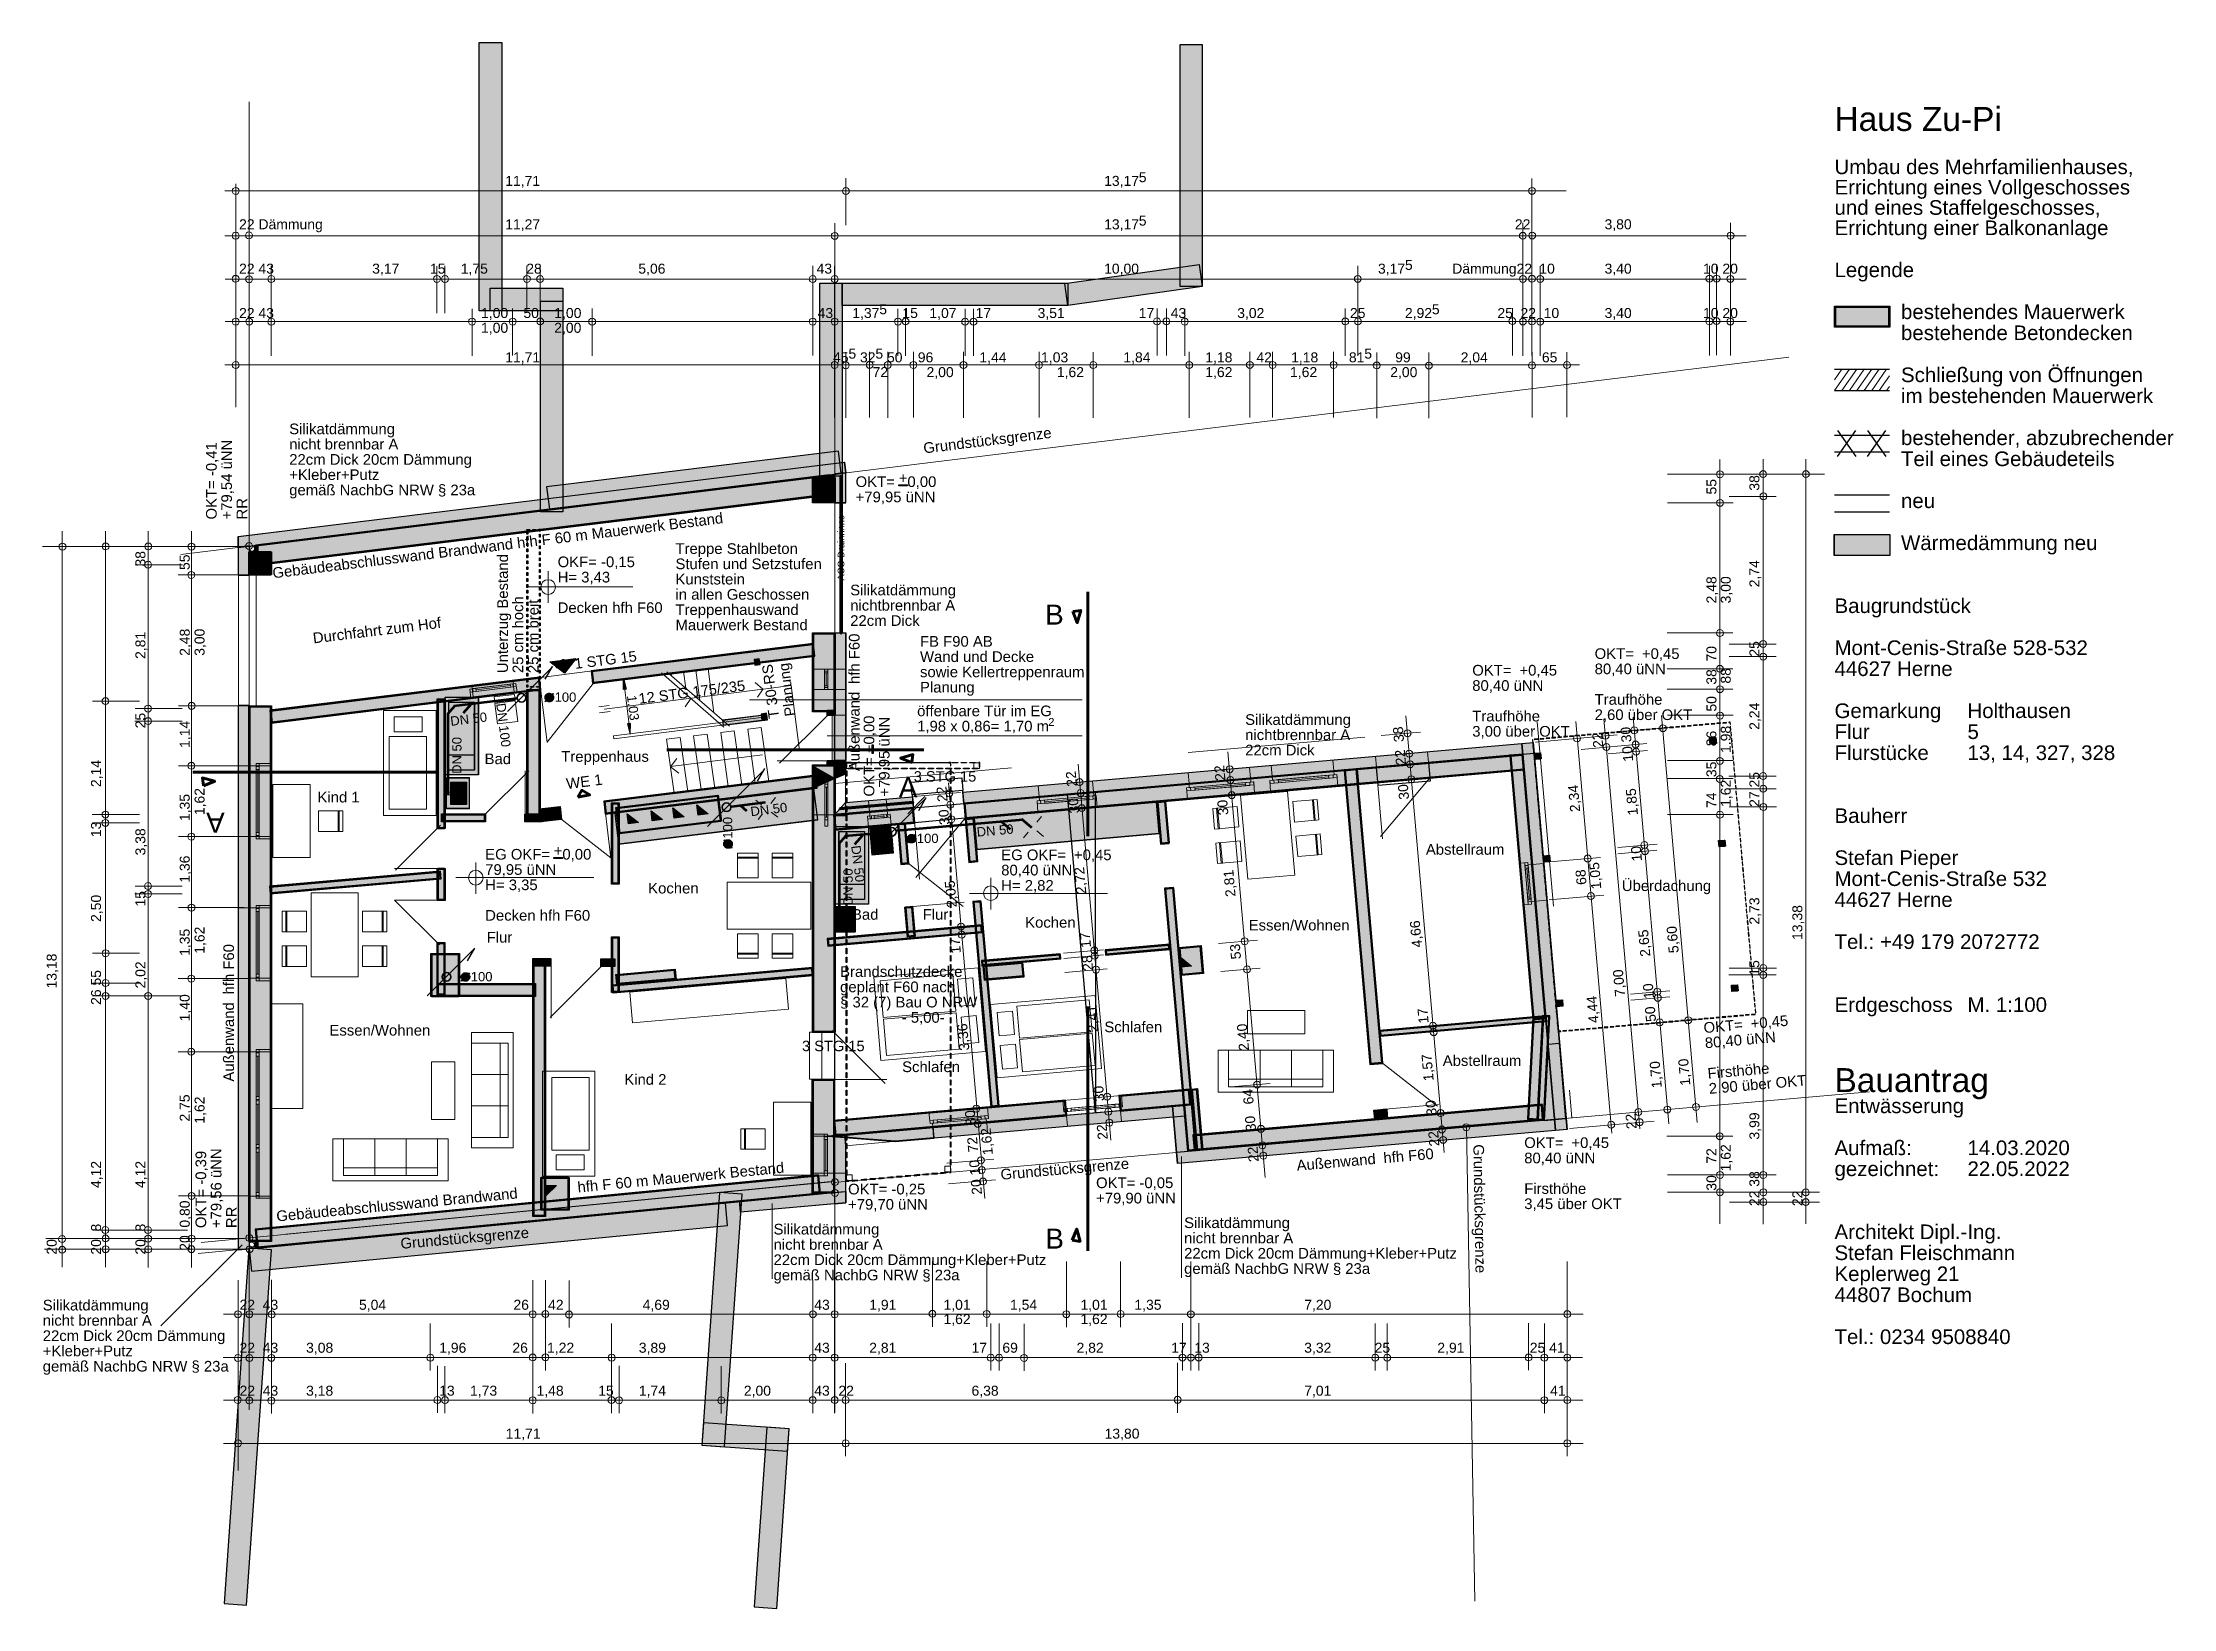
# Model space of a CAD drawing. Header units: millimetres. Extents: x 1001 to 41669, y -154 to 29734.
import ezdxf

# ---------------------------------------------------------------- set-up
doc = ezdxf.new("R2010")
doc.units = ezdxf.units.MM
doc.header["$LTSCALE"] = 50
for name, pattern in [('PDF_35-3_26-5_0-0_0-0', [61.8, 35.3, -26.5, 0, 0]), ('PDF_35-3_35-3_0-0_0-0', [70.6, 35.3, -35.3, 0, 0]), ('PDF_564-4_176-4_70-6_176-4', [987.8, 564.4, -176.4, 70.6, -176.4]), ('PDF_67-7_67-7_0-0_0-0', [135.4, 67.7, -67.7, 0, 0]), ('PDF_70-6_70-6_0-0_0-0', [141.2, 70.6, -70.6, 0, 0]), ('PDF_91-7_91-7_0-0_0-0', [183.4, 91.7, -91.7, 0, 0])]:
    doc.linetypes.add(name, pattern=pattern)
for name, color, linetype in [('00_Wand_Bestand', 7, 'Continuous'), ('01_Daemmung_neu', 9, 'Continuous'), ('02_Grundstuecksgrenze', 8, 'Continuous'), ('03_Sanitaer', 5, 'Continuous'), ('05_Linien_stark', 7, 'Continuous'), ('06_Linien_fein', 3, 'Continuous'), ('07_Bemassung', 6, 'Continuous'), ('08_Schnittlinie', 1, 'Continuous'), ('10_Text', 7, 'Continuous'), ('12_Plankopf', 140, 'Continuous')]:
    doc.layers.add(name, color=color, linetype=linetype)
doc.styles.add('PLAN', font='arial.ttf')

msp = doc.modelspace()

# ---------------------------------------------------------------- texts
at = {"layer": '07_Bemassung', "style": 'PLAN'}
for s, height, p in [('5', 190, (21923, 27070)), ('11,71', 190.5, (9831, 26999)), ('13,17', 190.5, (21261, 26999)), ('11,27', 190.5, (9831, 26171)), ('13,17', 190.5, (21261, 26171)), ('5', 190, (21923, 26241)), ('22', 190.5, (29101, 26171)), ('3,80', 190.5, (30812, 26171)), ('3,17', 190.5, (7291, 25324)), ('15', 190.5, (8394, 25324)), ('1,75', 190.5, (8982, 25324)), ('28', 190.5, (10232, 25324)), ('5,06', 190.5, (12371, 25324)), ('43', 190.5, (15773, 25324)), ('10,00', 190.5, (21261, 25324)), ('3,17', 190.5, (26488, 25324)), ('5', 190, (27003, 25395)), ('10', 190.5, (29567, 25324)), ('3,40', 190.5, (30812, 25324)), ('1,00', 190.5, (9369, 24477)), ('50', 190.5, (10178, 24477)), ('1,00', 190.5, (10767, 24477)), ('43', 190.5, (15793, 24477)), ('1,37', 190.5, (16455, 24477)), ('5', 190, (16970, 24548)), ('15', 190.5, (17411, 24477)), ('1,07', 190.5, (17926, 24477)), ('17', 190.5, (18808, 24477)), ('3,51', 190.5, (19991, 24477)), ('17', 190.5, (21922, 24477)), ('43', 190.5, (22531, 24477)), ('3,02', 190.5, (23801, 24477)), ('25', 190.5, (25953, 24477)), ('2,92', 190.5, (27002, 24477)), ('5', 190, (27517, 24548)), ('25', 190.5, (28767, 24477)), ('22', 190.5, (29208, 24477)), ('10', 190.5, (29650, 24477)), ('3,40', 190.5, (30812, 24477)), ('1,00', 190.5, (9369, 24195)), ('2,00', 190.5, (10766, 24195)), ('11,71', 190.5, (9831, 23631)), ('45', 190.5, (16087, 23631)), ('5 ', 190.5, (16381, 23701)), ('32', 190.5, (16602, 23631)), ('5 ', 190.5, (16896, 23701)), ('50', 190.5, (17117, 23631)), ('96', 190.5, (17705, 23631)), ('1,44', 190.5, (18881, 23631)), ('1,03', 190.5, (20058, 23631)), ('1,84', 190.5, (21628, 23631)), ('1,18', 190.5, (23192, 23631)), ('42', 190.5, (24168, 23631)), ('1,18', 190.5, (24830, 23631)), ('81', 190.5, (25933, 23631)), ('5', 190, (26227, 23701)), ('99', 190.5, (26816, 23631)), ('2,04', 190.5, (28066, 23631)), ('65', 190.5, (29616, 23631)), ('72', 190.5, (16842, 23349)), ('2,00', 190.5, (17872, 23349)), ('1,62', 190.5, (20358, 23349)), ('1,62', 190.5, (23192, 23349)), ('1,62', 190.5, (24810, 23349)), ('2,00', 190.5, (26722, 23349)), ('100', 177.8, (10773, 17151)), ('100', 177.8, (17687, 14456)), ('22', 190.5, (4760, 5546)), ('43', 190.5, (5202, 5546)), ('5,04', 190.5, (7040, 5546)), ('26', 190.5, (9987, 5546)), ('42', 190.5, (10649, 5546)), ('4,69', 190.5, (12454, 5546)), ('43', 190.5, (15729, 5546)), ('1,91', 190.5, (16778, 5546)), ('1,01', 190.5, (18195, 5546)), ('1,54', 190.5, (19465, 5546)), ('1,01', 190.5, (20809, 5546)), ('1,35', 190.5, (21839, 5546)), ('7,20', 190.5, (25080, 5546)), ('1,62', 190.5, (18195, 5273)), ('1,62', 190.5, (20809, 5273)), ('22', 190.5, (4760, 4726)), ('43', 190.5, (5202, 4726)), ('3,08', 190.5, (6030, 4726)), ('1,96', 190.5, (8570, 4726)), ('26', 190.5, (9967, 4726)), ('1,22', 190.5, (10629, 4726)), ('3,89', 190.5, (12380, 4726)), ('43', 190.5, (15729, 4726)), ('2,81', 190.5, (16778, 4726)), ('17', 190.5, (18730, 4726)), ('69', 190.5, (19319, 4726)), ('2,82', 190.5, (20735, 4726)), ('17', 190.5, (22540, 4726)), ('13', 190.5, (22982, 4726)), ('3,32', 190.5, (25080, 4726)), ('25', 190.5, (26424, 4726)), ('2,91', 190.5, (27620, 4726)), ('22', 190.5, (4760, 3906)), ('43', 190.5, (5202, 3906)), ('3,18', 190.5, (6030, 3906)), ('13', 190.5, (8570, 3906)), ('1,73', 190.5, (9159, 3906)), ('1,48', 190.5, (10428, 3906)), ('15', 190.5, (11605, 3906)), ('1,74', 190.5, (12380, 3906)), ('2,00', 190.5, (14385, 3906)), ('43', 190.5, (15729, 3906)), ('22', 190.5, (16190, 3906)), ('6,38', 190.5, (18730, 3906)), ('7,01', 190.5, (25080, 3906)), ('41', 190.5, (29773, 3906)), ('11,71', 190.5, (9840, 3087)), ('13,80', 190.5, (21270, 3087))]:
    msp.add_text(s, height=height, dxfattribs=at).set_placement(p)
for s, height, rotation, p in [('55', 190.5, 90, (32947, 21108)), ('38', 190.5, 90, (33767, 21181)), ('38', 190.5, 90, (2963, 19733)), ('55', 190.5, 90, (3809, 19667)), ('2,48', 190.5, 90, (32947, 19029)), ('3,00', 190.5, 90, (33220, 19029)), ('2,74', 190.5, 90, (33767, 19337)), ('2,81', 190.5, 90, (2963, 17969)), ('2,48', 190.5, 90, (3809, 18029)), ('3,00', 190.5, 90, (4092, 18029)), ('70', 190.5, 90, (32947, 17920)), ('25', 190.5, 90, (33767, 18013)), ('38', 190.5, 90, (32947, 17478)), ('88', 190.5, 90, (33220, 17499)), ('50', 190.5, 90, (32947, 16964)), ('2,24', 190.5, 90, (33767, 16616)), ('25', 190.5, 90, (2963, 16645)), ('1,14', 190.5, 90, (3809, 16271)), ('1,98', 190.5, 90, (33220, 16175)), ('38', 190.5, 95, (26986, 16391)), ('22', 190.5, 95, (30789, 16282)), ('86', 190.5, 90, (32947, 16302)), ('2,14', 190.5, 90, (2116, 15523)), ('22', 190.5, 95, (23577, 15653)), ('22', 190.5, 95, (27024, 15951)), ('35', 190.5, 90, (32947, 15713)), ('1,62', 190.5, 90, (4092, 14987)), ('22', 190.5, 95, (18275, 15249)), ('22', 190.5, 95, (20743, 15541)), ('30', 190.5, 95, (27082, 15292)), ('2,34', 190.5, 95, (30348, 15056)), ('1,85', 190.5, 95, (31451, 14991)), ('1,62', 190.5, 90, (33220, 15145)), ('1,35', 190.5, 90, (3809, 14874)), ('30', 190.5, 95, (18313, 14810)), ('30', 190.5, 95, (20788, 15028)), ('30', 190.5, 95, (23634, 14994)), ('74', 190.5, 90, (32947, 15125)), ('13', 190.5, 90, (2116, 14567)), ('3,38', 190.5, 90, (2963, 14219)), ('10', 190.5, 95, (31528, 14112)), ('1,36', 190.5, 90, (3809, 13698)), ('2,72', 190.5, 95, (20922, 13490)), ('2,81', 190.5, 95, (23771, 13436)), ('68', 190.5, 95, (30470, 13664)), ('1,05', 190.5, 95, (30751, 13581)), ('2,50', 190.5, 90, (2116, 12949)), ('15', 190.5, 90, (2963, 13243)), ('2,05', 190.5, 95, (18452, 13232)), ('2,73', 190.5, 90, (33767, 12899)), ('13,38', 190.5, 90, (34587, 12605)), ('1,35', 190.5, 90, (3809, 12301)), ('1,62', 190.5, 90, (4092, 12341)), ('17', 190.5, 95, (18528, 12353)), ('17', 190.5, 95, (21012, 12464)), ('4,66', 190.5, 95, (27329, 12469)), ('2,65', 190.5, 95, (31687, 12295)), ('5,60', 190.5, 95, (32229, 12362)), ('13,18', 190.5, 90, (1269, 11679)), ('28', 190.5, 95, (21051, 12025)), ('53', 190.5, 95, (23875, 12244)), ('15', 190.5, 90, (33767, 11923)), ('2,02', 190.5, 90, (2963, 11679)), ('7,00', 190.5, 95, (31205, 11534)), ('1,40', 190.5, 90, (3809, 11051)), ('4,44', 190.5, 95, (30700, 11027)), ('10', 190.5, 95, (31757, 11489)), ('3,36', 190.5, 95, (18690, 10501)), ('2,41', 190.5, 95, (21153, 10853)), ('2,40', 190.5, 95, (24028, 10499)), ('17', 190.5, 95, (27456, 11017)), ('50', 190.5, 95, (31796, 11049)), ('1,57', 190.5, 95, (27552, 9919)), ('1,70', 190.5, 95, (31906, 9784)), ('1,70', 190.5, 95, (32451, 9832)), ('30', 190.5, 95, (21268, 9534)), ('2,75', 190.5, 90, (3809, 9139)), ('1,62', 190.5, 90, (4092, 9098)), ('64', 190.5, 95, (24117, 9474)), ('30', 190.5, 95, (27610, 9259)), ('30', 190.5, 95, (18816, 9070)), ('1,62', 190.5, 95, (19139, 8508)), ('22', 190.5, 95, (21333, 8802)), ('30', 190.5, 95, (24162, 8961)), ('22', 190.5, 95, (27661, 8673)), ('22', 190.5, 95, (31426, 9004)), ('3,99', 190.5, 90, (33767, 8795)), ('72', 190.5, 95, (18860, 8558)), ('22', 190.5, 95, (24213, 8375)), ('72', 190.5, 90, (32947, 8334)), ('1,62', 190.5, 90, (33220, 8187)), ('4,12', 190.5, 90, (2116, 7869)), ('4,12', 190.5, 90, (2963, 7869)), ('30', 190.5, 90, (32947, 7819)), ('22', 190.5, 90, (34587, 7525)), ('0,80', 190.5, 90, (3809, 7114)), ('8', 190, 90, (2116, 7040)), ('8', 190, 90, (2963, 7040)), ('20', 190.5, 90, (3809, 6672)), ('20', 190.5, 90, (1269, 6599)), ('20', 190.5, 90, (2116, 6599)), ('20', 190.5, 90, (2963, 6599))]:
    msp.add_text(s, height=height, rotation=rotation, dxfattribs=at).set_placement(p)
at = {"layer": '10_Text', "style": 'PLAN'}
for s, height, p in [('22 Dämmung', 190.5, (4751, 26171)), ('22 43', 190.5, (4751, 25324)), ('Dämmung22', 190.5, (27905, 25324)), ('10 20', 190.5, (32691, 25324)), ('22 43', 190.5, (4751, 24477)), ('10 20', 190.5, (32691, 24477)), ('Silikatdämmung', 203.2, (5708, 22259)), ('nicht brennbar A', 203.2, (5708, 21968)), ('+Kleber+Putz', 203.2, (5708, 21385)), ('22cm Dick 20cm Dämmung', 203.2, (5708, 21676)), ('gemäß NachbG NRW § 23a', 203.2, (5708, 21093)), ('OKT= ', 203.2, (16518, 21251)), ('+79,95 üNN', 203.2, (16518, 20960)), ('+', 203, (17342, 21322)), ('0,00', 203.2, (17507, 21251)), ('Treppe Stahlbeton', 203.2, (13080, 19974)), ('OKF= -0,15', 203.2, (10831, 19721)), ('H= 3,43', 203.2, (10831, 19429)), ('Stufen und Setzstufen', 203.2, (13080, 19683)), ('Kunststein', 203.2, (13080, 19391)), ('in allen Geschossen', 203.2, (13080, 19100)), ('Silikatdämmung', 203.2, (16415, 19183)), ('Decken hfh F60', 203.2, (10831, 18846)), ('Treppenhauswand', 203.2, (13080, 18808)), ('Mauerwerk Bestand', 203.2, (13080, 18517)), ('22cm Dick', 203.2, (16415, 18600)), ('nichtbrennbar A', 203.2, (16415, 18891)), ('B', 381, (20135, 18625)), ('FB F90 AB', 203.2, (17747, 18203)), ('Wand und Decke', 203.2, (17747, 17912)), ('OKT=', 203.2, (30623, 17969)), ('+0,45', 203.2, (31525, 17969)), ('sowie Kellertreppenraum', 203.2, (17747, 17621)), ('Planung', 203.2, (17747, 17329)), ('80,40 üNN', 203.2, (28287, 17360)), ('OKT=', 203.2, (28287, 17652)), ('+0,45', 203.2, (29188, 17652)), ('80,40 üNN', 203.2, (30623, 17678)), ('öffenbare Tür im EG', 203.2, (17692, 16876)), ('Traufhöhe', 203.2, (30623, 17095)), ('1,98 x 0,86= 1,70 m', 203.2, (17692, 16585)), ('2', 152, (20194, 16691)), ('Silikatdämmung', 203.2, (23953, 16711)), ('Traufhöhe', 203.2, (28287, 16777)), ('3,00 über OKT', 203.2, (28287, 16486)), ('2,60 über OKT', 203.2, (30623, 16803)), ('22cm Dick', 203.2, (23953, 16128)), ('nichtbrennbar A', 203.2, (23953, 16420)), ('Bad', 203.2, (9437, 15961)), ('Treppenhaus', 203.2, (10900, 16006)), ('A', 381, (17342, 15326)), ('3 STG 15', 199.7, (17627, 15627)), ('Kind 1', 203.2, (6247, 15230)), ('EG OKF= ', 203.2, (9448, 14139)), ('+', 203, (10757, 14210)), ('0,00', 203.2, (10922, 14139)), ('EG OKF=', 203.2, (19297, 14128)), ('+0,45', 203.2, (20685, 14128)), ('Abstellraum', 203.2, (27402, 14232)), ('79,95 üNN', 203.2, (9448, 13848)), ('80,40 üNN', 203.2, (19297, 13837)), ('H= 3,35', 203.2, (9448, 13556)), ('Kochen', 203.2, (12559, 13492)), ('H= 2,82', 203.2, (19297, 13545)), ('Überdachung', 203.2, (31142, 13539)), ('Decken hfh F60', 203.2, (9448, 12973)), ('Bad', 203.2, (16449, 12991)), ('Flur', 203.2, (17798, 12991)), ('Kochen', 203.2, (19754, 12839)), ('Flur', 203.2, (9477, 12556)), ('Essen/Wohnen', 203.2, (24020, 12786)), ('100', 177.8, (9173, 11816)), ('geplant F60 nach', 203.2, (16222, 11608)), ('Brandschutzdecke', 203.2, (16222, 11900)), ('§ 32 (7) Bau O NRW', 203.2, (16222, 11317)), ('Essen/Wohnen', 203.2, (6476, 10780)), ('- 5,00-', 203.2, (17398, 11025)), ('Schlafen', 203.2, (21265, 10844)), ('3 STG 15', 199.7, (15496, 10482)), ('Schlafen', 203.2, (17406, 10083)), ('Abstellraum', 203.2, (27724, 10201)), ('Kind 2', 203.2, (12103, 9841)), ('80,40 üNN', 203.2, (29279, 8342)), ('OKT=', 203.2, (29279, 8634)), ('+0,45', 203.2, (30180, 8634)), ('OKT= -0,25', 203.2, (16374, 7748)), ('OKT= -0,05', 203.2, (21107, 7868)), ('+79,90 üNN', 203.2, (21107, 7576)), ('Firsthöhe', 203.2, (29279, 7759)), ('+79,70 üNN', 203.2, (16374, 7457)), ('3,45 über OKT', 203.2, (29279, 7468)), ('Silikatdämmung', 203.2, (14952, 6983)), ('B', 381, (20139, 6714)), ('Silikatdämmung', 203.2, (22788, 7106)), ('nicht brennbar A', 203.2, (22788, 6814)), ('22cm Dick 20cm Dämmung+Kleber+Putz', 203.2, (14952, 6400)), ('nicht brennbar A', 203.2, (14952, 6691)), ('22cm Dick 20cm Dämmung+Kleber+Putz', 203.2, (22788, 6523)), ('gemäß NachbG NRW § 23a', 203.2, (14952, 6108)), ('gemäß NachbG NRW § 23a', 203.2, (22788, 6232)), ('Silikatdämmung', 203.2, (1004, 5533)), ('nicht brennbar A', 203.2, (1004, 5242)), ('22cm Dick 20cm Dämmung', 203.2, (1004, 4950)), ('25 41', 190.5, (29385, 4726)), ('gemäß NachbG NRW § 23a', 203.2, (1004, 4367)), ('+Kleber+Putz', 203.2, (1004, 4659))]:
    msp.add_text(s, height=height, dxfattribs=at).set_placement(p)
for s, height, rotation, p in [('OKT= -0,41', 203.2, 90, (4324, 20631)), ('+79,54 üNN', 203.2, 90, (4615, 20631)), ('Grundstücksgrenze', 203.2, 7, (17824, 21891)), ('RR', 203.2, 90, (4907, 20631)), ('Gebäudeabschlusswand Brandwand hfh F 60 m Mauerwerk Bestand', 203.2, 7, (5401, 19507)), ('ACO Drainrinne', 127, 90, (16302, 19466)), ('Unterzug Bestand', 203.2, 90, (9883, 17699)), ('25 cm hoch', 203.2, 90, (10174, 17699)), ('Durchfahrt zum Hof', 203.2, 7, (6172, 18265)), ('25 cm breit', 203.2, 90, (10466, 17699)), ('hfh F60', 203.2, 90, (16593, 17491)), ('1 STG 15', 199.7, 7.2, (11166, 17778)), ('12 STG 175/235', 199.66, 7.2, (12389, 17111)), ('T 30-RS', 199.7, 97.2, (15059, 16848)), ('Planung', 199.7, 97.2, (15369, 16887)), ('DN 100', 177.8, 277, (9658, 17115)), ('1,03', 177.8, 277, (12153, 17265)), ('Außenwand', 203.2, 90, (16593, 15828)), ('DN 50', 177.8, 7, (8794, 16691)), ('OKT= +0,00', 203.2, 90, (16875, 15342)), ('+79,95 üNN', 203.2, 90, (17166, 15342)), ('DN 50', 177.8, 90, (8996, 15775)), ('10 30', 190.5, 95, (31361, 16017)), ('WE 1', 203.2, 7, (11008, 15485)), ('27 25', 190.5, 90, (33767, 15145)), ('DN 50', 177.8, 7, (14523, 14966)), ('A', 381, 180, (4477, 15037)), ('100', 177.8, 90, (14164, 14539)), ('DN 50', 177.8, 5, (18837, 14576)), ('DN 50', 177.8, 277, (16433, 14399)), ('DN 50', 177.8, 90, (16463, 13267)), ('hfh F60', 203.2, 90, (4654, 11564)), ('26 55', 190.5, 90, (2116, 11365)), ('Außenwand', 203.2, 90, (4654, 9901)), ('OKT=', 203.2, 5, (32711, 10827)), ('+0,45', 203.2, 5, (33609, 10906)), ('80,40 üNN', 203.2, 5, (32736, 10537)), ('Firsthöhe', 203.2, 5, (32787, 9956)), ('2,90 über OKT', 203.2, 5, (32812, 9666)), ('OKT= -0,39', 203.2, 90, (4123, 7105)), ('+79,56 üNN', 203.2, 90, (4415, 7105)), ('Außenwand', 203.2, 5, (24943, 8198)), ('hfh F60', 203.2, 5, (26600, 8343)), ('Grundstücksgrenze', 203.2, 271, (28307, 8703)), ('hfh F 60 m Mauerwerk Bestand', 203.2, 5.5, (11220, 7784)), ('20 10', 190.5, 95, (18931, 7751)), ('Grundstücksgrenze', 203.2, 5, (19293, 8026)), ('22 38', 190.5, 90, (33767, 7525)), ('Gebäudeabschlusswand Brandwand', 203.2, 5.5, (5473, 7230)), ('RR', 203.2, 90, (4706, 7105)), ('Grundstücksgrenze', 203.2, 5, (7840, 6708))]:
    msp.add_text(s, height=height, rotation=rotation, dxfattribs=at).set_placement(p)
at = {"layer": '12_Plankopf', "style": 'PLAN'}
for s, height, p in [('Haus Zu-Pi', 457, (35201, 28048)), ('Umbau des Mehrfamilienhauses,', 279.4, (35201, 27223)), ('Errichtung eines Vollgeschosses', 279.4, (35201, 26835)), ('und eines Staffelgeschosses,', 279.4, (35201, 26447)), ('Errichtung einer Balkonanlage', 279.4, (35201, 26059)), ('Legende', 279.3, (35201, 25257)), ('bestehendes Mauerwerk', 279.26, (36470, 24456)), ('bestehende Betondecken', 279.26, (36470, 24055)), ('Schließung von Öffnungen', 279.26, (36470, 23253)), ('im bestehenden Mauerwerk', 279.26, (36470, 22853)), ('bestehender, abzubrechender', 279.26, (36470, 22051)), ('Teil eines Gebäudeteils', 279.26, (36470, 21650)), ('neu', 279.3, (36470, 20849)), ('Wärmedämmung neu', 279.26, (36470, 20047)), ('Baugrundstück', 279.26, (35201, 18845)), ('Mont-Cenis-Straße 528-532', 279.26, (35201, 18044)), ('44627 Herne', 279.26, (35201, 17643)), ('Gemarkung', 279.3, (35201, 16841)), ('Holthausen', 279.3, (37739, 16841)), ('Flur', 279.3, (35201, 16441)), ('5', 279, (37739, 16441)), ('Flurstücke', 279.3, (35201, 16040)), ('13, 14, 327, 328', 279.26, (37739, 16040)), ('Bauherr', 279.3, (35201, 14838)), ('Stefan Pieper', 279.26, (35201, 14036)), ('Mont-Cenis-Straße 532', 279.26, (35201, 13635)), ('44627 Herne', 279.26, (35201, 13235)), ('Tel.: +49 179 2072772', 279.26, (35201, 12433)), ('Erdgeschoss', 279.26, (35201, 11231)), ('M. 1:100', 279.3, (37739, 11231)), ('Bauantrag', 457, (35201, 9701)), ('Entwässerung', 279.26, (35201, 9300)), ('Aufmaß:', 279.3, (35201, 8498)), ('14.03.2020', 279.3, (37739, 8498)), ('gezeichnet:', 279.26, (35201, 8098)), ('22.05.2022', 279.3, (37739, 8098)), ('Architekt Dipl.-Ing.', 279.26, (35201, 6895)), ('Stefan Fleischmann', 279.26, (35201, 6495)), ('Keplerweg 21', 279.26, (35201, 6094)), ('44807 Bochum', 279.26, (35201, 5693)), ('Tel.: 0234 9508840', 279.26, (35201, 4892))]:
    msp.add_text(s, height=height, dxfattribs=at).set_placement(p)

# ---------------------------------------------------------------- hatches: boundary and pattern name
at = {"layer": '00_Wand_Bestand'}
for points in [[(5067, 20142), (5114, 19760), (16059, 21104), (16012, 21486)], [(15696, 21435), (16126, 21435), (16126, 20949), (15696, 20949)], [(16118, 21486), (16118, 21189), (15839, 21189), (15839, 21462)], [(17342, 21292), (17507, 21292), (17507, 21271), (17342, 21271)], [(4938, 20016), (5368, 20016), (5368, 19573), (4938, 19573)], [(5055, 20134), (5109, 20134), (5109, 19985), (5055, 19985)], [(15696, 18468), (16125, 18468), (16125, 16958), (15696, 16958)], [(10959, 17699), (10680, 17917), (11177, 17978)], [(11469, 17745), (11499, 17499), (15740, 18020), (15710, 18265)], [(14694, 17864), (14680, 17973), (14581, 17961), (14595, 17852)], [(5339, 16991), (5369, 16746), (10513, 17377), (10483, 17623)], [(12088, 17595), (12142, 17395), (12085, 17388)], [(8533, 17207), (8685, 17207), (8685, 14731), (8533, 14731)], [(10246, 17386), (10496, 17386), (10496, 14886), (10246, 14886)], [(10751, 17301), (10734, 17284), (10743, 17271), (10749, 17259), (10752, 17246), (10753, 17231), (10753, 17221), (10751, 17212), (10748, 17203), (10744, 17194), (10738, 17185), (10732, 17177), (10726, 17171), (10719, 17166), (10712, 17161), (10705, 17157), (10697, 17155), (10689, 17152), (10680, 17151), (10672, 17151), (10658, 17152), (10646, 17155), (10633, 17161), (10619, 17170), (10602, 17153), (10592, 17163), (10609, 17180), (10600, 17194), (10594, 17207), (10591, 17219), (10590, 17233), (10591, 17242), (10592, 17251), (10594, 17260), (10598, 17268), (10602, 17276), (10608, 17283), (10614, 17290), (10621, 17296), (10629, 17302), (10636, 17306), (10644, 17310), (10653, 17312), (10662, 17314), (10671, 17314), (10685, 17313), (10698, 17310), (10710, 17304), (10724, 17295), (10741, 17312)], [(10714, 17285), (10702, 17292), (10691, 17297), (10682, 17299), (10671, 17300), (10663, 17299), (10656, 17298), (10649, 17296), (10642, 17293), (10636, 17290), (10630, 17285), (10624, 17280), (10618, 17273), (10613, 17266), (10609, 17258), (10606, 17250), (10604, 17241), (10604, 17232), (10605, 17221), (10607, 17211), (10612, 17201), (10619, 17190)], [(10724, 17275), (10629, 17180), (10638, 17174), (10646, 17170), (10654, 17167), (10663, 17166), (10672, 17165), (10681, 17166), (10689, 17167), (10697, 17170), (10705, 17174), (10712, 17179), (10719, 17185), (10724, 17190), (10729, 17197), (10733, 17203), (10735, 17210), (10737, 17217), (10739, 17224), (10739, 17232), (10738, 17243), (10736, 17253), (10731, 17263)], [(4937, 17074), (5367, 17074), (5367, 6849), (4937, 6849)], [(12218, 16534), (12222, 16740), (12164, 16733)], [(14834, 16809), (14821, 16905), (13978, 16799), (13990, 16702)], [(14834, 16809), (14818, 16931), (14715, 16918), (14730, 16796)], [(15976, 16992), (16125, 16992), (16125, 16891), (15976, 16891)], [(16834, 16331), (16855, 16331), (16855, 16166), (16834, 16166)], [(32828, 16342), (32817, 16462), (32937, 16472), (32947, 16352)], [(15695, 15948), (16125, 15948), (16125, 10839), (15695, 10839)], [(16121, 15687), (15698, 15498), (15698, 15930)], [(15977, 16032), (16126, 16032), (16126, 15932), (15977, 15932)], [(16372, 15994), (16338, 15994), (16338, 15898), (16348, 15898), (16348, 15983), (16372, 15983)], [(16436, 15994), (16338, 15994), (16338, 15898), (16348, 15898), (16348, 15983), (16436, 15983)], [(16377, 15884), (16483, 15884), (16483, 15874), (16377, 15874)], [(16435, 15994), (16541, 15994), (16541, 15983), (16435, 15983)], [(16499, 15994), (16605, 15994), (16605, 15983), (16499, 15983)], [(16546, 15884), (16652, 15884), (16652, 15874), (16546, 15874)], [(16604, 15994), (16710, 15994), (16710, 15983), (16604, 15983)], [(16669, 15994), (16774, 15994), (16774, 15983), (16669, 15983)], [(16716, 15884), (16821, 15884), (16821, 15874), (16716, 15874)], [(16774, 15994), (16880, 15994), (16880, 15983), (16774, 15983)], [(16838, 15994), (16944, 15994), (16944, 15983), (16838, 15983)], [(16885, 15884), (16991, 15884), (16991, 15874), (16885, 15874)], [(16943, 15994), (17049, 15994), (17049, 15983), (16943, 15983)], [(17007, 15994), (17113, 15994), (17113, 15983), (17007, 15983)], [(17054, 15884), (17160, 15884), (17160, 15874), (17054, 15874)], [(17112, 15994), (17218, 15994), (17218, 15983), (17112, 15983)], [(17177, 15994), (17282, 15994), (17282, 15983), (17177, 15983)], [(17224, 15884), (17329, 15884), (17329, 15874), (17224, 15874)], [(17282, 15994), (17388, 15994), (17388, 15983), (17282, 15983)], [(17346, 15994), (17452, 15994), (17452, 15983), (17346, 15983)], [(17393, 15884), (17499, 15884), (17499, 15874), (17393, 15874)], [(17451, 15994), (17557, 15994), (17557, 15983), (17451, 15983)], [(17515, 15994), (17621, 15994), (17621, 15983), (17515, 15983)], [(17562, 15884), (17668, 15884), (17668, 15874), (17562, 15874)], [(17620, 15994), (17726, 15994), (17726, 15983), (17620, 15983)], [(17685, 15994), (17790, 15994), (17790, 15983), (17685, 15983)], [(17732, 15884), (17837, 15884), (17837, 15874), (17732, 15874)], [(17790, 15994), (17896, 15994), (17896, 15983), (17790, 15983)], [(17854, 15994), (17960, 15994), (17960, 15983), (17854, 15983)], [(17901, 15884), (18007, 15884), (18007, 15874), (17901, 15874)], [(17959, 15994), (18065, 15994), (18065, 15983), (17959, 15983)], [(18023, 15994), (18129, 15994), (18129, 15983), (18023, 15983)], [(18070, 15884), (18176, 15884), (18176, 15874), (18070, 15874)], [(18128, 15994), (18234, 15994), (18234, 15983), (18128, 15983)], [(18193, 15994), (18298, 15994), (18298, 15983), (18193, 15983)], [(18240, 15884), (18345, 15884), (18345, 15874), (18240, 15874)], [(18338, 15928), (18338, 15994), (18298, 15994), (18298, 15983), (18327, 15983), (18327, 15928)], [(18327, 15864), (18338, 15864), (18338, 15759), (18327, 15759)], [(18362, 15994), (18468, 15994), (18468, 15983), (18362, 15983)], [(18409, 15884), (18515, 15884), (18515, 15874), (18409, 15874)], [(18531, 15994), (18637, 15994), (18637, 15983), (18531, 15983)], [(18578, 15884), (18684, 15884), (18684, 15874), (18578, 15874)], [(18583, 15217), (18609, 14918), (26115, 15575), (26089, 15874)], [(18701, 15994), (18806, 15994), (18806, 15983), (18701, 15983)], [(18748, 15884), (18853, 15884), (18853, 15874), (18748, 15874)], [(18886, 15904), (18886, 15994), (18870, 15994), (18870, 15983), (18876, 15983), (18876, 15904)], [(26333, 10228), (26580, 10250), (26088, 15874), (25841, 15853)], [(26072, 15873), (26098, 15572), (29282, 15851), (29255, 16152)], [(29256, 16154), (29007, 16132), (29449, 11083), (29698, 11105)], [(29483, 16050), (29473, 16169), (29592, 16180), (29603, 16060)], [(11710, 15256), (11740, 15008), (15784, 15505), (15753, 15753)], [(16338, 15835), (16348, 15835), (16348, 15729), (16338, 15729)], [(16338, 15665), (16348, 15665), (16348, 15560), (16338, 15560)], [(16338, 15496), (16348, 15496), (16348, 15390), (16338, 15390)], [(18327, 15695), (18338, 15695), (18338, 15589), (18327, 15589)], [(18327, 15526), (18338, 15526), (18338, 15420), (18327, 15420)], [(10877, 15154), (10907, 14906), (10506, 14857), (10476, 15105)], [(11859, 15221), (12006, 15221), (12006, 13670), (11859, 13670)], [(13896, 15371), (13958, 14871), (12004, 14631), (11942, 15131)], [(12637, 14879), (12614, 15072), (12830, 14902)], [(13056, 14932), (13032, 15125), (13249, 14956)], [(13512, 14990), (13489, 15183), (13706, 15013)], [(16095, 14999), (16122, 14702), (17646, 14835), (17620, 15133)], [(16338, 15327), (16348, 15327), (16348, 15221), (16338, 15221)], [(16338, 15157), (16348, 15157), (16348, 15052), (16338, 15052)], [(18327, 15356), (18338, 15356), (18338, 15251), (18327, 15251)], [(18327, 15187), (18338, 15187), (18338, 15081), (18327, 15081)], [(22337, 14433), (22505, 14448), (22434, 15260), (22266, 15245)], [(8613, 15013), (9455, 15013), (9455, 14862), (8613, 14862)], [(10208, 15009), (10538, 15009), (10538, 14860), (10208, 14860)], [(12181, 14821), (12157, 15015), (12374, 14845)], [(16338, 14988), (16348, 14988), (16348, 14882), (16338, 14882)], [(16338, 14819), (16348, 14819), (16348, 14713), (16338, 14713)], [(16338, 14649), (16348, 14649), (16348, 14544), (16338, 14544)], [(17384, 14046), (17534, 14059), (17466, 14837), (17316, 14824)], [(18327, 15018), (18338, 15018), (18338, 14912), (18327, 14912)], [(18327, 14848), (18338, 14848), (18338, 14743), (18327, 14743)], [(18327, 14679), (18338, 14679), (18338, 14573), (18327, 14573)], [(18679, 14085), (18849, 14100), (18776, 14935), (18606, 14920)], [(14014, 14517), (14031, 14500), (14044, 14509), (14056, 14515), (14069, 14518), (14084, 14519), (14094, 14518), (14103, 14517), (14112, 14514), (14121, 14509), (14130, 14504), (14138, 14498), (14144, 14491), (14149, 14485), (14154, 14478), (14158, 14470), (14160, 14463), (14163, 14455), (14164, 14446), (14164, 14437), (14163, 14423), (14160, 14411), (14154, 14399), (14145, 14385), (14162, 14368), (14152, 14358), (14135, 14375), (14121, 14366), (14108, 14360), (14096, 14357), (14082, 14356), (14073, 14356), (14064, 14358), (14055, 14360), (14047, 14364), (14039, 14368), (14032, 14373), (14025, 14380), (14019, 14387), (14013, 14394), (14009, 14402), (14005, 14410), (14003, 14419), (14001, 14428), (14001, 14437), (14002, 14451), (14005, 14464), (14011, 14476), (14020, 14490), (14003, 14506)], [(14030, 14480), (14023, 14467), (14018, 14457), (14016, 14447), (14015, 14437), (14016, 14429), (14017, 14422), (14019, 14415), (14022, 14408), (14025, 14401), (14030, 14395), (14035, 14389), (14042, 14383), (14049, 14378), (14057, 14375), (14065, 14372), (14074, 14370), (14083, 14370), (14094, 14370), (14104, 14373), (14114, 14378), (14125, 14385)], [(14040, 14490), (14135, 14395), (14141, 14403), (14145, 14412), (14148, 14420), (14149, 14429), (14150, 14437), (14149, 14446), (14148, 14455), (14145, 14463), (14141, 14471), (14136, 14478), (14130, 14485), (14125, 14490), (14118, 14495), (14112, 14498), (14105, 14501), (14098, 14503), (14091, 14504), (14083, 14505), (14072, 14504), (14062, 14501), (14052, 14497)], [(16338, 14480), (16348, 14480), (16348, 14374), (16338, 14374)], [(16338, 14311), (16348, 14311), (16348, 14205), (16338, 14205)], [(17665, 14607), (17649, 14589), (17658, 14576), (17664, 14564), (17667, 14551), (17668, 14536), (17667, 14526), (17665, 14517), (17662, 14508), (17658, 14499), (17653, 14491), (17646, 14483), (17640, 14476), (17634, 14471), (17627, 14466), (17619, 14463), (17612, 14460), (17603, 14458), (17595, 14456), (17586, 14456), (17572, 14457), (17560, 14460), (17548, 14466), (17534, 14475), (17517, 14458), (17507, 14469), (17524, 14485), (17515, 14499), (17509, 14512), (17506, 14524), (17505, 14538), (17505, 14547), (17507, 14556), (17509, 14565), (17512, 14573), (17517, 14581), (17522, 14588), (17529, 14595), (17536, 14602), (17543, 14607), (17551, 14611), (17559, 14615), (17567, 14617), (17576, 14619), (17586, 14619), (17600, 14618), (17612, 14615), (17625, 14609), (17639, 14600), (17655, 14617)], [(17628, 14590), (17616, 14597), (17606, 14602), (17596, 14604), (17586, 14605), (17578, 14605), (17571, 14603), (17563, 14601), (17557, 14599), (17550, 14595), (17544, 14590), (17538, 14585), (17532, 14578), (17527, 14571), (17523, 14563), (17521, 14555), (17519, 14547), (17518, 14538), (17519, 14526), (17522, 14517), (17526, 14506), (17534, 14495)], [(17639, 14580), (17544, 14485), (17552, 14480), (17560, 14475), (17569, 14473), (17578, 14471), (17586, 14470), (17595, 14471), (17604, 14472), (17612, 14475), (17620, 14479), (17627, 14484), (17634, 14490), (17640, 14497), (17645, 14504), (17649, 14511), (17651, 14520), (17653, 14528), (17653, 14537), (17653, 14548), (17650, 14558), (17646, 14568)], [(18327, 14510), (18338, 14510), (18338, 14404), (18327, 14404)], [(18327, 14340), (18338, 14340), (18338, 14235), (18327, 14235)], [(32999, 14382), (32988, 14502), (33108, 14512), (33118, 14393)], [(5333, 13631), (5346, 13486), (8607, 13771), (8595, 13917)], [(8532, 13972), (8683, 13972), (8683, 13357), (8532, 13357)], [(10757, 14180), (10922, 14180), (10922, 14159), (10757, 14159)], [(16338, 14141), (16348, 14141), (16348, 14036), (16338, 14036)], [(16338, 13972), (16348, 13972), (16348, 13866), (16338, 13866)], [(18327, 14171), (18338, 14171), (18338, 14065), (18327, 14065)], [(18327, 14002), (18338, 14002), (18338, 13896), (18327, 13896)], [(18327, 13832), (18338, 13832), (18338, 13727), (18327, 13727)], [(29653, 14091), (29643, 14211), (29762, 14221), (29773, 14102)], [(16338, 13803), (16348, 13803), (16348, 13697), (16338, 13697)], [(16338, 13633), (16348, 13633), (16348, 13528), (16338, 13528)], [(16338, 13464), (16348, 13464), (16348, 13358), (16338, 13358)], [(18327, 13663), (18338, 13663), (18338, 13557), (18327, 13557)], [(18327, 13494), (18338, 13494), (18338, 13388), (18327, 13388)], [(22853, 8576), (23027, 8591), (22588, 13609), (22414, 13594)], [(16338, 13295), (16348, 13295), (16348, 13189), (16338, 13189)], [(16338, 13125), (16348, 13125), (16348, 13020), (16338, 13020)], [(17457, 13234), (17606, 13247), (17656, 12673), (17507, 12660)], [(18327, 13324), (18338, 13324), (18338, 13219), (18327, 13219)], [(18327, 13155), (18338, 13155), (18338, 13049), (18327, 13049)], [(19101, 9414), (19254, 9427), (18910, 13355), (18757, 13341)], [(11860, 12665), (12007, 12665), (12007, 11603), (11860, 11603)], [(15975, 12633), (15988, 12487), (18937, 12745), (18924, 12891)], [(16338, 12956), (16348, 12956), (16348, 12850), (16338, 12850)], [(16338, 12787), (16348, 12787), (16348, 12681), (16338, 12681)], [(16338, 12617), (16348, 12617), (16348, 12512), (16338, 12512)], [(18327, 12986), (18338, 12986), (18338, 12880), (18327, 12880)], [(18327, 12816), (18338, 12816), (18338, 12711), (18327, 12711)], [(18327, 12647), (18338, 12647), (18338, 12541), (18327, 12541)], [(8411, 12344), (8958, 12344), (8958, 11523), (8411, 11523)], [(8529, 12554), (8681, 12554), (8681, 11550), (8529, 11550)], [(10357, 12252), (10701, 12252), (10701, 12106), (10357, 12106)], [(10358, 12249), (10600, 12249), (10600, 7326), (10358, 7326)], [(11658, 12245), (11925, 12245), (11925, 12099), (11658, 12099)], [(16338, 12448), (16348, 12448), (16348, 12342), (16338, 12342)], [(16338, 12279), (16348, 12279), (16348, 12173), (16338, 12173)], [(18327, 12478), (18338, 12478), (18338, 12372), (18327, 12372)], [(18327, 12308), (18338, 12308), (18338, 12203), (18327, 12203)], [(18920, 12211), (18929, 12110), (20432, 12242), (20423, 12343)], [(21281, 12418), (21290, 12317), (22517, 12424), (22508, 12525)], [(22686, 12460), (23112, 12498), (23159, 11966), (22733, 11929)], [(22733, 12085), (22716, 12279), (22927, 12102)], [(9151, 11967), (9134, 11950), (9143, 11936), (9149, 11924), (9152, 11911), (9153, 11897), (9153, 11887), (9151, 11877), (9148, 11868), (9144, 11859), (9138, 11851), (9132, 11843), (9126, 11837), (9119, 11831), (9112, 11827), (9105, 11823), (9097, 11820), (9089, 11818), (9081, 11817), (9072, 11816), (9058, 11817), (9046, 11820), (9033, 11826), (9019, 11835), (9003, 11819), (8992, 11829), (9009, 11845), (9000, 11860), (8994, 11872), (8991, 11884), (8990, 11898), (8991, 11908), (8992, 11917), (8995, 11925), (8998, 11933), (9002, 11941), (9008, 11948), (9014, 11955), (9021, 11962), (9029, 11967), (9036, 11972), (9045, 11975), (9053, 11978), (9062, 11979), (9071, 11980), (9085, 11978), (9098, 11975), (9110, 11969), (9124, 11960), (9141, 11977)], [(9114, 11950), (9102, 11957), (9091, 11962), (9082, 11965), (9071, 11965), (9063, 11965), (9056, 11964), (9049, 11962), (9042, 11959), (9036, 11955), (9030, 11951), (9024, 11945), (9018, 11939), (9013, 11931), (9009, 11924), (9006, 11915), (9005, 11907), (9004, 11898), (9005, 11887), (9007, 11877), (9012, 11867), (9019, 11855)], [(9124, 11940), (9029, 11845), (9038, 11840), (9046, 11836), (9055, 11833), (9063, 11831), (9072, 11830), (9081, 11831), (9089, 11833), (9097, 11835), (9105, 11839), (9112, 11844), (9119, 11850), (9124, 11856), (9129, 11862), (9133, 11868), (9135, 11875), (9137, 11882), (9139, 11889), (9139, 11897), (9138, 11908), (9136, 11919), (9131, 11929)], [(11867, 11745), (11881, 11593), (15710, 11928), (15696, 12080)], [(13073, 12045), (13090, 11852), (11960, 11753), (11943, 11946)], [(16338, 12109), (16348, 12109), (16348, 12004), (16338, 12004)], [(16338, 11940), (16348, 11940), (16348, 11834), (16338, 11834)], [(18327, 12139), (18338, 12139), (18338, 12033), (18327, 12033)], [(18327, 11970), (18338, 11970), (18338, 11864), (18327, 11864)], [(18327, 11800), (18338, 11800), (18338, 11695), (18327, 11695)], [(19734, 11903), (19710, 12179), (18947, 12112), (18972, 11836)], [(8533, 11771), (10411, 11771), (10411, 11524), (8533, 11524)], [(16338, 11771), (16348, 11771), (16348, 11665), (16338, 11665)], [(16338, 11601), (16348, 11601), (16348, 11496), (16338, 11496)], [(16338, 11432), (16348, 11432), (16348, 11326), (16338, 11326)], [(18327, 11631), (18338, 11631), (18338, 11525), (18327, 11525)], [(18327, 11462), (18338, 11462), (18338, 11356), (18327, 11356)], [(29900, 11332), (29889, 11451), (30009, 11462), (30019, 11342)], [(33242, 11620), (33232, 11740), (33351, 11750), (33362, 11631)], [(16338, 11263), (16348, 11263), (16348, 11157), (16338, 11157)], [(16338, 11093), (16348, 11093), (16348, 10988), (16338, 10988)], [(18327, 11292), (18338, 11292), (18338, 11187), (18327, 11187)], [(18327, 11123), (18338, 11123), (18338, 11017), (18327, 11017)], [(26526, 10763), (26515, 10882), (29694, 11160), (29704, 11042)], [(29643, 11121), (29446, 11132), (29343, 9177), (29541, 9166)], [(29768, 11154), (29629, 11161), (29524, 9166), (29664, 9159)], [(16338, 10924), (16348, 10924), (16348, 10818), (16338, 10818)], [(16338, 10755), (16348, 10755), (16348, 10649), (16338, 10649)], [(16338, 10585), (16348, 10585), (16348, 10480), (16338, 10480)], [(18327, 10954), (18338, 10954), (18338, 10848), (18327, 10848)], [(18327, 10784), (18338, 10784), (18338, 10679), (18327, 10679)], [(18327, 10615), (18338, 10615), (18338, 10509), (18327, 10509)], [(16338, 10416), (16348, 10416), (16348, 10310), (16338, 10310)], [(16338, 10247), (16348, 10247), (16348, 10141), (16338, 10141)], [(18327, 10446), (18338, 10446), (18338, 10340), (18327, 10340)], [(18327, 10276), (18338, 10276), (18338, 10171), (18327, 10171)], [(15688, 9945), (16118, 9945), (16118, 7771), (15688, 7771)], [(16338, 10077), (16348, 10077), (16348, 9972), (16338, 9972)], [(16338, 9908), (16348, 9908), (16348, 9802), (16338, 9802)], [(18327, 10107), (18338, 10107), (18338, 10001), (18327, 10001)], [(18327, 9938), (18338, 9938), (18338, 9832), (18327, 9832)], [(18327, 9768), (18338, 9768), (18338, 9663), (18327, 9663)], [(23144, 8593), (23026, 8583), (22923, 9757), (23041, 9767)], [(16097, 9161), (16123, 8861), (20547, 9248), (20521, 9548)], [(16338, 9739), (16348, 9739), (16348, 9633), (16338, 9633)], [(16338, 9569), (16348, 9569), (16348, 9464), (16338, 9464)], [(16338, 9400), (16348, 9400), (16348, 9294), (16338, 9294)], [(18327, 9599), (18338, 9599), (18338, 9493), (18327, 9493)], [(18327, 9430), (18338, 9430), (18338, 9324), (18327, 9324)], [(21542, 9638), (21568, 9338), (22916, 9456), (22890, 9755)], [(22957, 8884), (22983, 8586), (29649, 9169), (29623, 9468)], [(26409, 9356), (26657, 9378), (26672, 9197), (26425, 9176)], [(16338, 9231), (16348, 9231), (16348, 9125), (16338, 9125)], [(16338, 9061), (16348, 9061), (16348, 8956), (16338, 8956)], [(18327, 9260), (18338, 9260), (18338, 9155), (18327, 9155)], [(18327, 9091), (18338, 9091), (18338, 8985), (18327, 8985)], [(16338, 8892), (16348, 8892), (16348, 8786), (16338, 8786)], [(16338, 8723), (16348, 8723), (16348, 8617), (16338, 8617)], [(16338, 8553), (16348, 8553), (16348, 8448), (16338, 8448)], [(18327, 8922), (18338, 8922), (18338, 8816), (18327, 8816)], [(18327, 8752), (18338, 8752), (18338, 8647), (18327, 8647)], [(18327, 8583), (18338, 8583), (18338, 8477), (18327, 8477)], [(16338, 8384), (16348, 8384), (16348, 8278), (16338, 8278)], [(16338, 8215), (16348, 8215), (16348, 8109), (16338, 8109)], [(17910, 8129), (17909, 8140), (17803, 8130), (17804, 8120)], [(18078, 8144), (18078, 8154), (17972, 8145), (17973, 8134)], [(18247, 8158), (18246, 8169), (18141, 8160), (18142, 8149)], [(18338, 8166), (18338, 8244), (18327, 8244), (18327, 8176), (18310, 8174), (18310, 8164)], [(18327, 8414), (18338, 8414), (18338, 8308), (18327, 8308)], [(5058, 7087), (5093, 6722), (15846, 7758), (15811, 8122)], [(10512, 8074), (11051, 8074), (11051, 7449), (10512, 7449)], [(10614, 7919), (10808, 7919), (10614, 7725)], [(16338, 8045), (16338, 7993), (16391, 7998), (16391, 8009), (16348, 8005), (16348, 8045)], [(16560, 8013), (16559, 8023), (16454, 8014), (16455, 8004)], [(16729, 8027), (16728, 8038), (16622, 8029), (16623, 8018)], [(16898, 8042), (16897, 8052), (16791, 8043), (16792, 8033)], [(17066, 8056), (17065, 8067), (16960, 8058), (16961, 8047)], [(17235, 8071), (17234, 8081), (17129, 8072), (17130, 8062)], [(17404, 8085), (17403, 8096), (17297, 8087), (17298, 8076)], [(17572, 8100), (17571, 8110), (17466, 8101), (17467, 8091)], [(17741, 8114), (17740, 8125), (17635, 8116), (17636, 8105)], [(5056, 6876), (5110, 6876), (5110, 6727), (5056, 6727)]]:
    msp.add_hatch(color=7, dxfattribs=at).paths.add_polyline_path(points)
at = {"layer": '01_Daemmung_neu'}
for points in [[(16330, 21516), (4735, 20092), (4733, 20307), (16304, 21728)], [(16331, 20949), (16331, 21524), (16117, 21500), (16117, 20949)], [(4948, 19568), (4948, 20127), (4734, 20103), (4734, 19568)], [(16113, 18469), (16332, 18469), (16332, 16029), (16113, 16029)], [(4733, 17079), (4733, 6690), (4947, 6710), (4947, 17079)], [(29468, 16163), (18581, 15210), (18562, 15423), (29450, 16375)], [(29878, 8968), (29232, 16357), (29450, 16376), (30096, 8987)], [(16118, 16032), (16118, 15687), (16332, 15779), (16332, 16032)], [(17624, 15126), (16114, 14994), (16326, 15227), (17605, 15339)], [(30069, 9189), (29663, 9154), (29740, 10614), (29943, 10632)], [(22803, 9240), (18015, 8821), (17996, 9038), (22784, 9457)], [(22782, 9456), (22861, 8564), (22643, 8545), (22565, 9437)], [(17997, 9034), (15986, 8858), (17275, 8757), (18015, 8821)], [(30095, 8987), (22662, 8337), (22643, 8554), (30076, 9205)], [(16116, 8893), (16116, 7570), (16329, 7586), (16329, 8893)], [(14301, 7623), (16329, 7801), (16330, 7587), (14320, 7411)]]:
    msp.add_hatch(color=7, dxfattribs=at).paths.add_polyline_path(points)
at = {"layer": '02_Grundstuecksgrenze'}
for points in [[(9334, 29734), (9764, 29734), (9764, 24615), (9334, 24615)], [(22710, 29700), (23133, 29700), (23133, 25080), (22710, 25080)], [(23135, 25078), (20567, 24717), (20508, 25136), (23076, 25497)], [(9542, 25046), (10933, 25046), (10933, 24616), (9542, 24616)], [(15832, 25145), (16262, 25145), (16262, 21461), (15832, 21461)], [(16262, 25145), (20568, 25145), (20568, 24715), (16262, 24715)], [(10502, 24796), (10931, 24796), (10931, 20776), (10502, 20776)], [(16190, 21938), (10621, 21254), (10673, 20827), (16242, 21511)], [(13923, 7783), (13586, 2962), (14015, 2932), (14352, 7753)], [(14034, 7584), (4945, 6709), (4986, 6281), (14075, 7156)], [(4939, 6719), (4465, -61), (4894, -91), (5368, 6689)], [(15249, 3276), (13613, 3391), (13583, 2962), (15219, 2848)], [(14824, 3305), (14585, -124), (15013, -154), (15253, 3276)]]:
    msp.add_hatch(color=7, dxfattribs=at).paths.add_polyline_path(points)
at = {"layer": '03_Sanitaer'}
for points in [[(8683, 17238), (9319, 17238), (9319, 15760), (8683, 15760)], [(8754, 17147), (9245, 17147), (9245, 15846), (8754, 15846)], [(8754, 17147), (9245, 17147), (9245, 16132), (8754, 16132)], [(8712, 15700), (9143, 15700), (9143, 15116), (8712, 15116)], [(8712, 15700), (9143, 15700), (9143, 15116), (8712, 15116)], [(8790, 15617), (9089, 15617), (9089, 15192), (8790, 15192)], [(8790, 15617), (9089, 15617), (9089, 15192), (8790, 15192)], [(15722, 15494), (11922, 15028), (11995, 14435), (15795, 14901)], [(22261, 15234), (18778, 14929), (18830, 14334), (22314, 14639)], [(16128, 14769), (16764, 14769), (16764, 13291), (16128, 13291)], [(16199, 14678), (16690, 14678), (16690, 13378), (16199, 13378)], [(16199, 14678), (16690, 14678), (16690, 13664), (16199, 13664)], [(17190, 14773), (16791, 14738), (16800, 14638), (17198, 14673)], [(17235, 14259), (16836, 14224), (16801, 14623), (17200, 14657)], [(16149, 13245), (16507, 13245), (16507, 12758), (16149, 12758)], [(16149, 13245), (16507, 13245), (16507, 12758), (16149, 12758)], [(16214, 13176), (16463, 13176), (16463, 12822), (16214, 12822)], [(16214, 13176), (16463, 13176), (16463, 12822), (16214, 12822)]]:
    msp.add_hatch(color=7, dxfattribs=at).paths.add_polyline_path(points)
at = {"layer": '12_Plankopf'}
for points in [[(35202, 24703), (36255, 24703), (36255, 24303), (35202, 24303)], [(35196, 20342), (36259, 20342), (36259, 19942), (35196, 19942)]]:
    msp.add_hatch(color=7, dxfattribs=at).paths.add_polyline_path(points)

# ---------------------------------------------------------------- linework, layer by layer
at = {"layer": '00_Wand_Bestand'}
for points in [[(5067, 20142), (5114, 19760), (16059, 21104), (16012, 21486)], [(15696, 21435), (16126, 21435), (16126, 20949), (15696, 20949)], [(16118, 21486), (16118, 21189), (15839, 21189), (15839, 21462)], [(17342, 21292), (17507, 21292), (17507, 21271), (17342, 21271)], [(4938, 20016), (5368, 20016), (5368, 19573), (4938, 19573)], [(5055, 20134), (5109, 20134), (5109, 19985), (5055, 19985)], [(15696, 18468), (16125, 18468), (16125, 16958), (15696, 16958)], [(10959, 17699), (10680, 17917), (11177, 17978)], [(11469, 17745), (11499, 17499), (15740, 18020), (15710, 18265)], [(14694, 17864), (14680, 17973), (14581, 17961), (14595, 17852)], [(5339, 16991), (5369, 16746), (10513, 17377), (10483, 17623)], [(12088, 17595), (12142, 17395), (12085, 17388)], [(8533, 17207), (8685, 17207), (8685, 14731), (8533, 14731)], [(10246, 17386), (10496, 17386), (10496, 14886), (10246, 14886)], [(10751, 17301), (10734, 17284), (10743, 17271), (10749, 17259), (10752, 17246), (10753, 17231), (10753, 17221), (10751, 17212), (10748, 17203), (10744, 17194), (10738, 17185), (10732, 17177), (10726, 17171), (10719, 17166), (10712, 17161), (10705, 17157), (10697, 17155), (10689, 17152), (10680, 17151), (10672, 17151), (10658, 17152), (10646, 17155), (10633, 17161), (10619, 17170), (10602, 17153), (10592, 17163), (10609, 17180), (10600, 17194), (10594, 17207), (10591, 17219), (10590, 17233), (10591, 17242), (10592, 17251), (10594, 17260), (10598, 17268), (10602, 17276), (10608, 17283), (10614, 17290), (10621, 17296), (10629, 17302), (10636, 17306), (10644, 17310), (10653, 17312), (10662, 17314), (10671, 17314), (10685, 17313), (10698, 17310), (10710, 17304), (10724, 17295), (10741, 17312)], [(10714, 17285), (10702, 17292), (10691, 17297), (10682, 17299), (10671, 17300), (10663, 17299), (10656, 17298), (10649, 17296), (10642, 17293), (10636, 17290), (10630, 17285), (10624, 17280), (10618, 17273), (10613, 17266), (10609, 17258), (10606, 17250), (10604, 17241), (10604, 17232), (10605, 17221), (10607, 17211), (10612, 17201), (10619, 17190)], [(10724, 17275), (10629, 17180), (10638, 17174), (10646, 17170), (10654, 17167), (10663, 17166), (10672, 17165), (10681, 17166), (10689, 17167), (10697, 17170), (10705, 17174), (10712, 17179), (10719, 17185), (10724, 17190), (10729, 17197), (10733, 17203), (10735, 17210), (10737, 17217), (10739, 17224), (10739, 17232), (10738, 17243), (10736, 17253), (10731, 17263)], [(4937, 17074), (5367, 17074), (5367, 6849), (4937, 6849)], [(12218, 16534), (12222, 16740), (12164, 16733)], [(14834, 16809), (14821, 16905), (13978, 16799), (13990, 16702)], [(14834, 16809), (14818, 16931), (14715, 16918), (14730, 16796)], [(15976, 16992), (16125, 16992), (16125, 16891), (15976, 16891)], [(16834, 16331), (16855, 16331), (16855, 16166), (16834, 16166)], [(32828, 16342), (32817, 16462), (32937, 16472), (32947, 16352)], [(15695, 15948), (16125, 15948), (16125, 10839), (15695, 10839)], [(16121, 15687), (15698, 15498), (15698, 15930)], [(15977, 16032), (16126, 16032), (16126, 15932), (15977, 15932)], [(16372, 15994), (16338, 15994), (16338, 15898), (16348, 15898), (16348, 15983), (16372, 15983)], [(16436, 15994), (16338, 15994), (16338, 15898), (16348, 15898), (16348, 15983), (16436, 15983)], [(16377, 15884), (16483, 15884), (16483, 15874), (16377, 15874)], [(16435, 15994), (16541, 15994), (16541, 15983), (16435, 15983)], [(16499, 15994), (16605, 15994), (16605, 15983), (16499, 15983)], [(16546, 15884), (16652, 15884), (16652, 15874), (16546, 15874)], [(16604, 15994), (16710, 15994), (16710, 15983), (16604, 15983)], [(16669, 15994), (16774, 15994), (16774, 15983), (16669, 15983)], [(16716, 15884), (16821, 15884), (16821, 15874), (16716, 15874)], [(16774, 15994), (16880, 15994), (16880, 15983), (16774, 15983)], [(16838, 15994), (16944, 15994), (16944, 15983), (16838, 15983)], [(16885, 15884), (16991, 15884), (16991, 15874), (16885, 15874)], [(16943, 15994), (17049, 15994), (17049, 15983), (16943, 15983)], [(17007, 15994), (17113, 15994), (17113, 15983), (17007, 15983)], [(17054, 15884), (17160, 15884), (17160, 15874), (17054, 15874)], [(17112, 15994), (17218, 15994), (17218, 15983), (17112, 15983)], [(17177, 15994), (17282, 15994), (17282, 15983), (17177, 15983)], [(17224, 15884), (17329, 15884), (17329, 15874), (17224, 15874)], [(17282, 15994), (17388, 15994), (17388, 15983), (17282, 15983)], [(17346, 15994), (17452, 15994), (17452, 15983), (17346, 15983)], [(17393, 15884), (17499, 15884), (17499, 15874), (17393, 15874)], [(17451, 15994), (17557, 15994), (17557, 15983), (17451, 15983)], [(17515, 15994), (17621, 15994), (17621, 15983), (17515, 15983)], [(17562, 15884), (17668, 15884), (17668, 15874), (17562, 15874)], [(17620, 15994), (17726, 15994), (17726, 15983), (17620, 15983)], [(17685, 15994), (17790, 15994), (17790, 15983), (17685, 15983)], [(17732, 15884), (17837, 15884), (17837, 15874), (17732, 15874)], [(17790, 15994), (17896, 15994), (17896, 15983), (17790, 15983)], [(17854, 15994), (17960, 15994), (17960, 15983), (17854, 15983)], [(17901, 15884), (18007, 15884), (18007, 15874), (17901, 15874)], [(17959, 15994), (18065, 15994), (18065, 15983), (17959, 15983)], [(18023, 15994), (18129, 15994), (18129, 15983), (18023, 15983)], [(18070, 15884), (18176, 15884), (18176, 15874), (18070, 15874)], [(18128, 15994), (18234, 15994), (18234, 15983), (18128, 15983)], [(18193, 15994), (18298, 15994), (18298, 15983), (18193, 15983)], [(18240, 15884), (18345, 15884), (18345, 15874), (18240, 15874)], [(18338, 15928), (18338, 15994), (18298, 15994), (18298, 15983), (18327, 15983), (18327, 15928)], [(18327, 15864), (18338, 15864), (18338, 15759), (18327, 15759)], [(18362, 15994), (18468, 15994), (18468, 15983), (18362, 15983)], [(18409, 15884), (18515, 15884), (18515, 15874), (18409, 15874)], [(18531, 15994), (18637, 15994), (18637, 15983), (18531, 15983)], [(18578, 15884), (18684, 15884), (18684, 15874), (18578, 15874)], [(18583, 15217), (18609, 14918), (26115, 15575), (26089, 15874)], [(18701, 15994), (18806, 15994), (18806, 15983), (18701, 15983)], [(18748, 15884), (18853, 15884), (18853, 15874), (18748, 15874)], [(18886, 15904), (18886, 15994), (18870, 15994), (18870, 15983), (18876, 15983), (18876, 15904)], [(26333, 10228), (26580, 10250), (26088, 15874), (25841, 15853)], [(26072, 15873), (26098, 15572), (29282, 15851), (29255, 16152)], [(29256, 16154), (29007, 16132), (29449, 11083), (29698, 11105)], [(29483, 16050), (29473, 16169), (29592, 16180), (29603, 16060)], [(11710, 15256), (11740, 15008), (15784, 15505), (15753, 15753)], [(16338, 15835), (16348, 15835), (16348, 15729), (16338, 15729)], [(16338, 15665), (16348, 15665), (16348, 15560), (16338, 15560)], [(16338, 15496), (16348, 15496), (16348, 15390), (16338, 15390)], [(18327, 15695), (18338, 15695), (18338, 15589), (18327, 15589)], [(18327, 15526), (18338, 15526), (18338, 15420), (18327, 15420)], [(10877, 15154), (10907, 14906), (10506, 14857), (10476, 15105)], [(11859, 15221), (12006, 15221), (12006, 13670), (11859, 13670)], [(13896, 15371), (13958, 14871), (12004, 14631), (11942, 15131)], [(12637, 14879), (12614, 15072), (12830, 14902)], [(13056, 14932), (13032, 15125), (13249, 14956)], [(13512, 14990), (13489, 15183), (13706, 15013)], [(16095, 14999), (16122, 14702), (17646, 14835), (17620, 15133)], [(16338, 15327), (16348, 15327), (16348, 15221), (16338, 15221)], [(16338, 15157), (16348, 15157), (16348, 15052), (16338, 15052)], [(18327, 15356), (18338, 15356), (18338, 15251), (18327, 15251)], [(18327, 15187), (18338, 15187), (18338, 15081), (18327, 15081)], [(22337, 14433), (22505, 14448), (22434, 15260), (22266, 15245)], [(8613, 15013), (9455, 15013), (9455, 14862), (8613, 14862)], [(10208, 15009), (10538, 15009), (10538, 14860), (10208, 14860)], [(12181, 14821), (12157, 15015), (12374, 14845)], [(16338, 14988), (16348, 14988), (16348, 14882), (16338, 14882)], [(16338, 14819), (16348, 14819), (16348, 14713), (16338, 14713)], [(16338, 14649), (16348, 14649), (16348, 14544), (16338, 14544)], [(17384, 14046), (17534, 14059), (17466, 14837), (17316, 14824)], [(18327, 15018), (18338, 15018), (18338, 14912), (18327, 14912)], [(18327, 14848), (18338, 14848), (18338, 14743), (18327, 14743)], [(18327, 14679), (18338, 14679), (18338, 14573), (18327, 14573)], [(18679, 14085), (18849, 14100), (18776, 14935), (18606, 14920)], [(14014, 14517), (14031, 14500), (14044, 14509), (14056, 14515), (14069, 14518), (14084, 14519), (14094, 14518), (14103, 14517), (14112, 14514), (14121, 14509), (14130, 14504), (14138, 14498), (14144, 14491), (14149, 14485), (14154, 14478), (14158, 14470), (14160, 14463), (14163, 14455), (14164, 14446), (14164, 14437), (14163, 14423), (14160, 14411), (14154, 14399), (14145, 14385), (14162, 14368), (14152, 14358), (14135, 14375), (14121, 14366), (14108, 14360), (14096, 14357), (14082, 14356), (14073, 14356), (14064, 14358), (14055, 14360), (14047, 14364), (14039, 14368), (14032, 14373), (14025, 14380), (14019, 14387), (14013, 14394), (14009, 14402), (14005, 14410), (14003, 14419), (14001, 14428), (14001, 14437), (14002, 14451), (14005, 14464), (14011, 14476), (14020, 14490), (14003, 14506)], [(14030, 14480), (14023, 14467), (14018, 14457), (14016, 14447), (14015, 14437), (14016, 14429), (14017, 14422), (14019, 14415), (14022, 14408), (14025, 14401), (14030, 14395), (14035, 14389), (14042, 14383), (14049, 14378), (14057, 14375), (14065, 14372), (14074, 14370), (14083, 14370), (14094, 14370), (14104, 14373), (14114, 14378), (14125, 14385)], [(14040, 14490), (14135, 14395), (14141, 14403), (14145, 14412), (14148, 14420), (14149, 14429), (14150, 14437), (14149, 14446), (14148, 14455), (14145, 14463), (14141, 14471), (14136, 14478), (14130, 14485), (14125, 14490), (14118, 14495), (14112, 14498), (14105, 14501), (14098, 14503), (14091, 14504), (14083, 14505), (14072, 14504), (14062, 14501), (14052, 14497)], [(16338, 14480), (16348, 14480), (16348, 14374), (16338, 14374)], [(16338, 14311), (16348, 14311), (16348, 14205), (16338, 14205)], [(17665, 14607), (17649, 14589), (17658, 14576), (17664, 14564), (17667, 14551), (17668, 14536), (17667, 14526), (17665, 14517), (17662, 14508), (17658, 14499), (17653, 14491), (17646, 14483), (17640, 14476), (17634, 14471), (17627, 14466), (17619, 14463), (17612, 14460), (17603, 14458), (17595, 14456), (17586, 14456), (17572, 14457), (17560, 14460), (17548, 14466), (17534, 14475), (17517, 14458), (17507, 14469), (17524, 14485), (17515, 14499), (17509, 14512), (17506, 14524), (17505, 14538), (17505, 14547), (17507, 14556), (17509, 14565), (17512, 14573), (17517, 14581), (17522, 14588), (17529, 14595), (17536, 14602), (17543, 14607), (17551, 14611), (17559, 14615), (17567, 14617), (17576, 14619), (17586, 14619), (17600, 14618), (17612, 14615), (17625, 14609), (17639, 14600), (17655, 14617)], [(17628, 14590), (17616, 14597), (17606, 14602), (17596, 14604), (17586, 14605), (17578, 14605), (17571, 14603), (17563, 14601), (17557, 14599), (17550, 14595), (17544, 14590), (17538, 14585), (17532, 14578), (17527, 14571), (17523, 14563), (17521, 14555), (17519, 14547), (17518, 14538), (17519, 14526), (17522, 14517), (17526, 14506), (17534, 14495)], [(17639, 14580), (17544, 14485), (17552, 14480), (17560, 14475), (17569, 14473), (17578, 14471), (17586, 14470), (17595, 14471), (17604, 14472), (17612, 14475), (17620, 14479), (17627, 14484), (17634, 14490), (17640, 14497), (17645, 14504), (17649, 14511), (17651, 14520), (17653, 14528), (17653, 14537), (17653, 14548), (17650, 14558), (17646, 14568)], [(18327, 14510), (18338, 14510), (18338, 14404), (18327, 14404)], [(18327, 14340), (18338, 14340), (18338, 14235), (18327, 14235)], [(32999, 14382), (32988, 14502), (33108, 14512), (33118, 14393)], [(5333, 13631), (5346, 13486), (8607, 13771), (8595, 13917)], [(8532, 13972), (8683, 13972), (8683, 13357), (8532, 13357)], [(10757, 14180), (10922, 14180), (10922, 14159), (10757, 14159)], [(16338, 14141), (16348, 14141), (16348, 14036), (16338, 14036)], [(16338, 13972), (16348, 13972), (16348, 13866), (16338, 13866)], [(18327, 14171), (18338, 14171), (18338, 14065), (18327, 14065)], [(18327, 14002), (18338, 14002), (18338, 13896), (18327, 13896)], [(18327, 13832), (18338, 13832), (18338, 13727), (18327, 13727)], [(29653, 14091), (29643, 14211), (29762, 14221), (29773, 14102)], [(16338, 13803), (16348, 13803), (16348, 13697), (16338, 13697)], [(16338, 13633), (16348, 13633), (16348, 13528), (16338, 13528)], [(16338, 13464), (16348, 13464), (16348, 13358), (16338, 13358)], [(18327, 13663), (18338, 13663), (18338, 13557), (18327, 13557)], [(18327, 13494), (18338, 13494), (18338, 13388), (18327, 13388)], [(22853, 8576), (23027, 8591), (22588, 13609), (22414, 13594)], [(16338, 13295), (16348, 13295), (16348, 13189), (16338, 13189)], [(16338, 13125), (16348, 13125), (16348, 13020), (16338, 13020)], [(17457, 13234), (17606, 13247), (17656, 12673), (17507, 12660)], [(18327, 13324), (18338, 13324), (18338, 13219), (18327, 13219)], [(18327, 13155), (18338, 13155), (18338, 13049), (18327, 13049)], [(19101, 9414), (19254, 9427), (18910, 13355), (18757, 13341)], [(11860, 12665), (12007, 12665), (12007, 11603), (11860, 11603)], [(15975, 12633), (15988, 12487), (18937, 12745), (18924, 12891)], [(16338, 12956), (16348, 12956), (16348, 12850), (16338, 12850)], [(16338, 12787), (16348, 12787), (16348, 12681), (16338, 12681)], [(16338, 12617), (16348, 12617), (16348, 12512), (16338, 12512)], [(18327, 12986), (18338, 12986), (18338, 12880), (18327, 12880)], [(18327, 12816), (18338, 12816), (18338, 12711), (18327, 12711)], [(18327, 12647), (18338, 12647), (18338, 12541), (18327, 12541)], [(8411, 12344), (8958, 12344), (8958, 11523), (8411, 11523)], [(8529, 12554), (8681, 12554), (8681, 11550), (8529, 11550)], [(10357, 12252), (10701, 12252), (10701, 12106), (10357, 12106)], [(10358, 12249), (10600, 12249), (10600, 7326), (10358, 7326)], [(11658, 12245), (11925, 12245), (11925, 12099), (11658, 12099)], [(16338, 12448), (16348, 12448), (16348, 12342), (16338, 12342)], [(16338, 12279), (16348, 12279), (16348, 12173), (16338, 12173)], [(18327, 12478), (18338, 12478), (18338, 12372), (18327, 12372)], [(18327, 12308), (18338, 12308), (18338, 12203), (18327, 12203)], [(18920, 12211), (18929, 12110), (20432, 12242), (20423, 12343)], [(21281, 12418), (21290, 12317), (22517, 12424), (22508, 12525)], [(22686, 12460), (23112, 12498), (23159, 11966), (22733, 11929)], [(22733, 12085), (22716, 12279), (22927, 12102)], [(9151, 11967), (9134, 11950), (9143, 11936), (9149, 11924), (9152, 11911), (9153, 11897), (9153, 11887), (9151, 11877), (9148, 11868), (9144, 11859), (9138, 11851), (9132, 11843), (9126, 11837), (9119, 11831), (9112, 11827), (9105, 11823), (9097, 11820), (9089, 11818), (9081, 11817), (9072, 11816), (9058, 11817), (9046, 11820), (9033, 11826), (9019, 11835), (9003, 11819), (8992, 11829), (9009, 11845), (9000, 11860), (8994, 11872), (8991, 11884), (8990, 11898), (8991, 11908), (8992, 11917), (8995, 11925), (8998, 11933), (9002, 11941), (9008, 11948), (9014, 11955), (9021, 11962), (9029, 11967), (9036, 11972), (9045, 11975), (9053, 11978), (9062, 11979), (9071, 11980), (9085, 11978), (9098, 11975), (9110, 11969), (9124, 11960), (9141, 11977)], [(9114, 11950), (9102, 11957), (9091, 11962), (9082, 11965), (9071, 11965), (9063, 11965), (9056, 11964), (9049, 11962), (9042, 11959), (9036, 11955), (9030, 11951), (9024, 11945), (9018, 11939), (9013, 11931), (9009, 11924), (9006, 11915), (9005, 11907), (9004, 11898), (9005, 11887), (9007, 11877), (9012, 11867), (9019, 11855)], [(9124, 11940), (9029, 11845), (9038, 11840), (9046, 11836), (9055, 11833), (9063, 11831), (9072, 11830), (9081, 11831), (9089, 11833), (9097, 11835), (9105, 11839), (9112, 11844), (9119, 11850), (9124, 11856), (9129, 11862), (9133, 11868), (9135, 11875), (9137, 11882), (9139, 11889), (9139, 11897), (9138, 11908), (9136, 11919), (9131, 11929)], [(11867, 11745), (11881, 11593), (15710, 11928), (15696, 12080)], [(13073, 12045), (13090, 11852), (11960, 11753), (11943, 11946)], [(16338, 12109), (16348, 12109), (16348, 12004), (16338, 12004)], [(16338, 11940), (16348, 11940), (16348, 11834), (16338, 11834)], [(18327, 12139), (18338, 12139), (18338, 12033), (18327, 12033)], [(18327, 11970), (18338, 11970), (18338, 11864), (18327, 11864)], [(18327, 11800), (18338, 11800), (18338, 11695), (18327, 11695)], [(19734, 11903), (19710, 12179), (18947, 12112), (18972, 11836)], [(8533, 11771), (10411, 11771), (10411, 11524), (8533, 11524)], [(16338, 11771), (16348, 11771), (16348, 11665), (16338, 11665)], [(16338, 11601), (16348, 11601), (16348, 11496), (16338, 11496)], [(16338, 11432), (16348, 11432), (16348, 11326), (16338, 11326)], [(18327, 11631), (18338, 11631), (18338, 11525), (18327, 11525)], [(18327, 11462), (18338, 11462), (18338, 11356), (18327, 11356)], [(29900, 11332), (29889, 11451), (30009, 11462), (30019, 11342)], [(33242, 11620), (33232, 11740), (33351, 11750), (33362, 11631)], [(16338, 11263), (16348, 11263), (16348, 11157), (16338, 11157)], [(16338, 11093), (16348, 11093), (16348, 10988), (16338, 10988)], [(18327, 11292), (18338, 11292), (18338, 11187), (18327, 11187)], [(18327, 11123), (18338, 11123), (18338, 11017), (18327, 11017)], [(26526, 10763), (26515, 10882), (29694, 11160), (29704, 11042)], [(29643, 11121), (29446, 11132), (29343, 9177), (29541, 9166)], [(29768, 11154), (29629, 11161), (29524, 9166), (29664, 9159)], [(16338, 10924), (16348, 10924), (16348, 10818), (16338, 10818)], [(16338, 10755), (16348, 10755), (16348, 10649), (16338, 10649)], [(16338, 10585), (16348, 10585), (16348, 10480), (16338, 10480)], [(18327, 10954), (18338, 10954), (18338, 10848), (18327, 10848)], [(18327, 10784), (18338, 10784), (18338, 10679), (18327, 10679)], [(18327, 10615), (18338, 10615), (18338, 10509), (18327, 10509)], [(16338, 10416), (16348, 10416), (16348, 10310), (16338, 10310)], [(16338, 10247), (16348, 10247), (16348, 10141), (16338, 10141)], [(18327, 10446), (18338, 10446), (18338, 10340), (18327, 10340)], [(18327, 10276), (18338, 10276), (18338, 10171), (18327, 10171)], [(15688, 9945), (16118, 9945), (16118, 7771), (15688, 7771)], [(16338, 10077), (16348, 10077), (16348, 9972), (16338, 9972)], [(16338, 9908), (16348, 9908), (16348, 9802), (16338, 9802)], [(18327, 10107), (18338, 10107), (18338, 10001), (18327, 10001)], [(18327, 9938), (18338, 9938), (18338, 9832), (18327, 9832)], [(18327, 9768), (18338, 9768), (18338, 9663), (18327, 9663)], [(23144, 8593), (23026, 8583), (22923, 9757), (23041, 9767)], [(16097, 9161), (16123, 8861), (20547, 9248), (20521, 9548)], [(16338, 9739), (16348, 9739), (16348, 9633), (16338, 9633)], [(16338, 9569), (16348, 9569), (16348, 9464), (16338, 9464)], [(16338, 9400), (16348, 9400), (16348, 9294), (16338, 9294)], [(18327, 9599), (18338, 9599), (18338, 9493), (18327, 9493)], [(18327, 9430), (18338, 9430), (18338, 9324), (18327, 9324)], [(21542, 9638), (21568, 9338), (22916, 9456), (22890, 9755)], [(22957, 8884), (22983, 8586), (29649, 9169), (29623, 9468)], [(26409, 9356), (26657, 9378), (26672, 9197), (26425, 9176)], [(16338, 9231), (16348, 9231), (16348, 9125), (16338, 9125)], [(16338, 9061), (16348, 9061), (16348, 8956), (16338, 8956)], [(18327, 9260), (18338, 9260), (18338, 9155), (18327, 9155)], [(18327, 9091), (18338, 9091), (18338, 8985), (18327, 8985)], [(16338, 8892), (16348, 8892), (16348, 8786), (16338, 8786)], [(16338, 8723), (16348, 8723), (16348, 8617), (16338, 8617)], [(16338, 8553), (16348, 8553), (16348, 8448), (16338, 8448)], [(18327, 8922), (18338, 8922), (18338, 8816), (18327, 8816)], [(18327, 8752), (18338, 8752), (18338, 8647), (18327, 8647)], [(18327, 8583), (18338, 8583), (18338, 8477), (18327, 8477)], [(16338, 8384), (16348, 8384), (16348, 8278), (16338, 8278)], [(16338, 8215), (16348, 8215), (16348, 8109), (16338, 8109)], [(17910, 8129), (17909, 8140), (17803, 8130), (17804, 8120)], [(18078, 8144), (18078, 8154), (17972, 8145), (17973, 8134)], [(18247, 8158), (18246, 8169), (18141, 8160), (18142, 8149)], [(18338, 8166), (18338, 8244), (18327, 8244), (18327, 8176), (18310, 8174), (18310, 8164)], [(18327, 8414), (18338, 8414), (18338, 8308), (18327, 8308)], [(5058, 7087), (5093, 6722), (15846, 7758), (15811, 8122)], [(10512, 8074), (11051, 8074), (11051, 7449), (10512, 7449)], [(10614, 7919), (10808, 7919), (10614, 7725)], [(16338, 8045), (16338, 7993), (16391, 7998), (16391, 8009), (16348, 8005), (16348, 8045)], [(16560, 8013), (16559, 8023), (16454, 8014), (16455, 8004)], [(16729, 8027), (16728, 8038), (16622, 8029), (16623, 8018)], [(16898, 8042), (16897, 8052), (16791, 8043), (16792, 8033)], [(17066, 8056), (17065, 8067), (16960, 8058), (16961, 8047)], [(17235, 8071), (17234, 8081), (17129, 8072), (17130, 8062)], [(17404, 8085), (17403, 8096), (17297, 8087), (17298, 8076)], [(17572, 8100), (17571, 8110), (17466, 8101), (17467, 8091)], [(17741, 8114), (17740, 8125), (17635, 8116), (17636, 8105)], [(5056, 6876), (5110, 6876), (5110, 6727), (5056, 6727)]]:
    msp.add_lwpolyline(points, close=True, dxfattribs=at)
at = {"layer": '01_Daemmung_neu'}
for points in [[(16330, 21516), (4735, 20092), (4733, 20307), (16304, 21728)], [(16331, 20949), (16331, 21524), (16117, 21500), (16117, 20949)], [(4948, 19568), (4948, 20127), (4734, 20103), (4734, 19568)], [(16113, 18469), (16332, 18469), (16332, 16029), (16113, 16029)], [(4733, 17079), (4733, 6690), (4947, 6710), (4947, 17079)], [(29468, 16163), (18581, 15210), (18562, 15423), (29450, 16375)], [(29878, 8968), (29232, 16357), (29450, 16376), (30096, 8987)], [(16118, 16032), (16118, 15687), (16332, 15779), (16332, 16032)], [(17624, 15126), (16114, 14994), (16326, 15227), (17605, 15339)], [(30069, 9189), (29663, 9154), (29740, 10614), (29943, 10632)], [(22803, 9240), (18015, 8821), (17996, 9038), (22784, 9457)], [(22782, 9456), (22861, 8564), (22643, 8545), (22565, 9437)], [(17997, 9034), (15986, 8858), (17275, 8757), (18015, 8821)], [(30095, 8987), (22662, 8337), (22643, 8554), (30076, 9205)], [(16116, 8893), (16116, 7570), (16329, 7586), (16329, 8893)], [(14301, 7623), (16329, 7801), (16330, 7587), (14320, 7411)]]:
    msp.add_lwpolyline(points, close=True, dxfattribs=at)
at = {"layer": '02_Grundstuecksgrenze'}
for points in [[(9334, 29734), (9764, 29734), (9764, 24615), (9334, 24615)], [(22710, 29700), (23133, 29700), (23133, 25080), (22710, 25080)], [(23135, 25078), (20567, 24717), (20508, 25136), (23076, 25497)], [(9542, 25046), (10933, 25046), (10933, 24616), (9542, 24616)], [(15832, 25145), (16262, 25145), (16262, 21461), (15832, 21461)], [(16262, 25145), (20568, 25145), (20568, 24715), (16262, 24715)], [(10502, 24796), (10931, 24796), (10931, 20776), (10502, 20776)], [(16190, 21938), (10621, 21254), (10673, 20827), (16242, 21511)], [(13923, 7783), (13586, 2962), (14015, 2932), (14352, 7753)], [(14034, 7584), (4945, 6709), (4986, 6281), (14075, 7156)], [(4939, 6719), (4465, -61), (4894, -91), (5368, 6689)], [(15249, 3276), (13613, 3391), (13583, 2962), (15219, 2848)], [(14824, 3305), (14585, -124), (15013, -154), (15253, 3276)]]:
    msp.add_lwpolyline(points, close=True, dxfattribs=at)
at = {"layer": '03_Sanitaer'}
for points in [[(8683, 17238), (9319, 17238), (9319, 15760), (8683, 15760)], [(8754, 17147), (9245, 17147), (9245, 15846), (8754, 15846)], [(8754, 17147), (9245, 17147), (9245, 16132), (8754, 16132)], [(8712, 15700), (9143, 15700), (9143, 15116), (8712, 15116)], [(8712, 15700), (9143, 15700), (9143, 15116), (8712, 15116)], [(8790, 15617), (9089, 15617), (9089, 15192), (8790, 15192)], [(8790, 15617), (9089, 15617), (9089, 15192), (8790, 15192)], [(15722, 15494), (11922, 15028), (11995, 14435), (15795, 14901)], [(22261, 15234), (18778, 14929), (18830, 14334), (22314, 14639)], [(16128, 14769), (16764, 14769), (16764, 13291), (16128, 13291)], [(16199, 14678), (16690, 14678), (16690, 13378), (16199, 13378)], [(16199, 14678), (16690, 14678), (16690, 13664), (16199, 13664)], [(17190, 14773), (16791, 14738), (16800, 14638), (17198, 14673)], [(17235, 14259), (16836, 14224), (16801, 14623), (17200, 14657)], [(16149, 13245), (16507, 13245), (16507, 12758), (16149, 12758)], [(16149, 13245), (16507, 13245), (16507, 12758), (16149, 12758)], [(16214, 13176), (16463, 13176), (16463, 12822), (16214, 12822)], [(16214, 13176), (16463, 13176), (16463, 12822), (16214, 12822)]]:
    msp.add_lwpolyline(points, close=True, dxfattribs=at)
at = {"layer": '05_Linien_stark', "lineweight": 15}
for p, q in [((16332, 27146), (16332, 26246)), ((16332, 27146), (16332, 26246)), ((16332, 27146), (16332, 26246)), ((16332, 27146), (16332, 26246)), ((29252, 26292), (29252, 25392)), ((29252, 26292), (29252, 25392)), ((29252, 26292), (29252, 25392)), ((29252, 26292), (29252, 25392)), ((29252, 26292), (29252, 25392)), ((29252, 26292), (29252, 25392)), ((33213, 26293), (33213, 25394)), ((33213, 26293), (33213, 25394)), ((33213, 26293), (33213, 25394)), ((5365, 25470), (5365, 24570)), ((8528, 25468), (8528, 24568)), ((8528, 25468), (8528, 24568)), ((8681, 25470), (8681, 24570)), ((10245, 25473), (10245, 24574)), ((10497, 25471), (10497, 24572)), ((15701, 25470), (15701, 24571)), ((26103, 25470), (26103, 24570)), ((26103, 25470), (26103, 24570)), ((26103, 25470), (26103, 24570)), ((26103, 25470), (26103, 24570)), ((29252, 25468), (29252, 24569)), ((29252, 25468), (29252, 24569)), ((29252, 25468), (29252, 24569)), ((29252, 25468), (29252, 24569)), ((29252, 25468), (29252, 24569)), ((29252, 25468), (29252, 24569)), ((29584, 25468), (29584, 24568)), ((29584, 25468), (29584, 24568)), ((29584, 25468), (29584, 24568)), ((29584, 25468), (29584, 24568)), ((32813, 25474), (32813, 24574)), ((32813, 25474), (32813, 24574)), ((32813, 25474), (32813, 24574)), ((32813, 25474), (32813, 24574)), ((32949, 25476), (32949, 24577)), ((32949, 25476), (32949, 24577)), ((32949, 25476), (32949, 24577)), ((32949, 25476), (32949, 24577)), ((33213, 25469), (33213, 24570)), ((33213, 25469), (33213, 24570)), ((33213, 25469), (33213, 24570)), ((33213, 25469), (33213, 24570)), ((5366, 24655), (5366, 23755)), ((9198, 24654), (9198, 23755)), ((9972, 24659), (9972, 23760)), ((10498, 24656), (10498, 23757)), ((11488, 24657), (11488, 23758)), ((15701, 24659), (15701, 23759)), ((17326, 24655), (17326, 23755)), ((17326, 24655), (17326, 23755)), ((17326, 24655), (17326, 23755)), ((17326, 24655), (17326, 23755)), ((17471, 24656), (17471, 23757)), ((17471, 24656), (17471, 23757)), ((17471, 24656), (17471, 23757)), ((17471, 24656), (17471, 23757)), ((18608, 24652), (18608, 23752)), ((18608, 24652), (18608, 23752)), ((18608, 24652), (18608, 23752)), ((18608, 24652), (18608, 23752)), ((18768, 24652), (18768, 23753)), ((18768, 24652), (18768, 23753)), ((18768, 24652), (18768, 23753)), ((18768, 24652), (18768, 23753)), ((22271, 24659), (22271, 23759)), ((22271, 24659), (22271, 23759)), ((22271, 24659), (22271, 23759)), ((22271, 24659), (22271, 23759)), ((22450, 24659), (22450, 23759)), ((22450, 24659), (22450, 23759)), ((22450, 24659), (22450, 23759)), ((22450, 24659), (22450, 23759)), ((22799, 24654), (22799, 23754)), ((22799, 24654), (22799, 23754)), ((22799, 24654), (22799, 23754)), ((22799, 24654), (22799, 23754)), ((25863, 24656), (25863, 23757)), ((25863, 24656), (25863, 23757)), ((25863, 24656), (25863, 23757)), ((25863, 24656), (25863, 23757)), ((26104, 24657), (26104, 23758)), ((26104, 24657), (26104, 23758)), ((26104, 24657), (26104, 23758)), ((26104, 24657), (26104, 23758)), ((29053, 24663), (29053, 23764)), ((29053, 24663), (29053, 23764)), ((29053, 24663), (29053, 23764)), ((29053, 24663), (29053, 23764)), ((29252, 24656), (29252, 23757)), ((29252, 24656), (29252, 23757)), ((29427, 24660), (29427, 23760)), ((29584, 24657), (29584, 23757)), ((32814, 24663), (32814, 23763)), ((32950, 24665), (32950, 23766)), ((33213, 24659), (33213, 23759)), ((3640, 19960), (34329, 23728)), ((16331, 23824), (16331, 22569)), ((16786, 23831), (16786, 22577)), ((17132, 23829), (17132, 22574)), ((17621, 23830), (17621, 22576)), ((18577, 23829), (18577, 22574)), ((20019, 23830), (20019, 22576)), ((21054, 23828), (21054, 22573)), ((22885, 23829), (22885, 22574)), ((24043, 23830), (24043, 22576)), ((24477, 23830), (24477, 22576)), ((25642, 23830), (25642, 22576)), ((26464, 23820), (26464, 22565)), ((27459, 23819), (27459, 22565)), ((29428, 23822), (29428, 22577)), ((30095, 23828), (30095, 22583)), ((33265, 20949), (32011, 20949)), ((33265, 20949), (32011, 20949)), ((34090, 21072), (33191, 21072)), ((34090, 21072), (33191, 21072)), ((34090, 21072), (33191, 21072)), ((34090, 21072), (33191, 21072)), ((34090, 21072), (33191, 21072)), ((34090, 21072), (33191, 21072)), ((34090, 21072), (33191, 21072)), ((34090, 21072), (33191, 21072)), ((2770, 19767), (3669, 19767)), ((2770, 19767), (3669, 19767)), ((2770, 19767), (3669, 19767)), ((2770, 19767), (3669, 19767)), ((3589, 19573), (4844, 19573)), ((10650, 19643), (10650, 19043)), ((33263, 18465), (32009, 18465)), ((33263, 18465), (32009, 18465)), ((34087, 18254), (33188, 18254)), ((34087, 18254), (33188, 18254)), ((34090, 18015), (33190, 18015)), ((34090, 18015), (33190, 18015)), ((33261, 17781), (32007, 17781)), ((33261, 17781), (32007, 17781)), ((1952, 17164), (2852, 17164)), ((12107, 17428), (12195, 16715)), ((33263, 17392), (32008, 17392)), ((33263, 17392), (32008, 17392)), ((2763, 16783), (3662, 16783)), ((2766, 17022), (3665, 17022)), ((3596, 17074), (4850, 17074)), ((33267, 16893), (32013, 16893)), ((33267, 16893), (32013, 16893)), ((27298, 16573), (26551, 16508)), ((3592, 15930), (4847, 15930)), ((27372, 15694), (26625, 15628)), ((34092, 15144), (33192, 15144)), ((34092, 15144), (33192, 15144)), ((1950, 14998), (2850, 14998)), ((1953, 14840), (2853, 14840)), ((3592, 14578), (4847, 14578)), ((9271, 14085), (9271, 13485)), ((2764, 13483), (3664, 13483)), ((2766, 13634), (3665, 13634)), ((8890, 13795), (11523, 13795)), ((18694, 13491), (21326, 13491)), ((19100, 13789), (19100, 13189)), ((3593, 13222), (4847, 13222)), ((1954, 12351), (2853, 12351)), ((21249, 12417), (20484, 12350)), ((21252, 12320), (20489, 12254)), ((24190, 12602), (23441, 12537)), ((3591, 11868), (4845, 11868)), ((21317, 12054), (20514, 11984)), ((24237, 12066), (23490, 12001)), ((1954, 11783), (2853, 11783)), ((1956, 11537), (2856, 11537)), ((1956, 11537), (2856, 11537)), ((2768, 11536), (3667, 11536)), ((3589, 10472), (4843, 10472)), ((24429, 9867), (23682, 9802)), ((28177, 9035), (28335, -15)), ((33258, 8858), (32003, 8858)), ((33258, 8858), (32003, 8858)), ((19157, 8422), (18261, 8344)), ((22735, 6157), (22735, 8474)), ((4028, 6833), (16061, 7991)), ((5641, 6991), (16116, 7999)), ((19186, 8028), (18290, 7949)), ((33265, 8120), (32011, 8120)), ((33265, 8120), (32011, 8120)), ((34090, 8120), (33191, 8120)), ((34090, 8120), (33191, 8120)), ((3596, 7720), (4850, 7720)), ((14925, 6136), (14925, 7576)), ((3256, 5237), (4807, 6788)), ((4731, 5212), (4731, 6111)), ((4731, 5212), (4731, 6111)), ((5368, 5216), (5368, 6115)), ((5368, 5216), (5368, 6115)), ((10356, 5214), (10356, 6114)), ((10597, 5214), (10597, 6114)), ((11048, 5206), (11048, 6105)), ((15702, 5215), (15702, 6114)), ((15702, 5215), (15702, 6114)), ((17985, 5220), (17985, 6475)), ((19020, 5218), (19020, 6472)), ((20540, 5213), (20540, 6467)), ((21575, 5215), (21575, 6470)), ((22917, 5213), (22917, 6468)), ((30101, 5214), (30101, 6468)), ((10356, 4390), (10356, 5290)), ((10597, 4390), (10597, 5290)), ((22757, 4389), (22757, 5288)), ((22757, 4389), (22757, 5288)), ((22757, 4389), (22757, 5288)), ((22757, 4389), (22757, 5288)), ((22917, 4389), (22917, 5288)), ((22917, 4389), (22917, 5288)), ((22917, 4389), (22917, 5288)), ((22917, 4389), (22917, 5288)), ((23066, 4389), (23066, 5289)), ((23066, 4389), (23066, 5289)), ((23066, 4389), (23066, 5289)), ((23066, 4389), (23066, 5289)), ((29363, 4391), (29363, 5290)), ((29363, 4391), (29363, 5290)), ((29363, 4391), (29363, 5290)), ((29363, 4391), (29363, 5290)), ((30100, 4388), (30100, 5287)), ((30100, 4388), (30100, 5287)), ((30100, 4388), (30100, 5287)), ((30100, 4388), (30100, 5287)), ((5368, 4380), (5368, 5279)), ((8401, 4385), (8401, 5284)), ((8401, 4385), (8401, 5284)), ((11860, 4382), (11860, 5281)), ((15701, 4382), (15701, 5282)), ((19096, 4386), (19096, 5285)), ((19096, 4386), (19096, 5285)), ((19096, 4386), (19096, 5285)), ((19096, 4386), (19096, 5285)), ((19257, 4386), (19257, 5285)), ((19257, 4386), (19257, 5285)), ((19257, 4386), (19257, 5285)), ((19257, 4386), (19257, 5285)), ((19733, 4380), (19733, 5280)), ((19733, 4380), (19733, 5280)), ((19733, 4380), (19733, 5280)), ((19733, 4380), (19733, 5280)), ((26435, 4384), (26435, 5284)), ((26435, 4384), (26435, 5284)), ((26435, 4384), (26435, 5284)), ((26435, 4384), (26435, 5284)), ((26664, 4386), (26664, 5285)), ((26664, 4386), (26664, 5285)), ((26664, 4386), (26664, 5285)), ((26664, 4386), (26664, 5285)), ((29663, 4387), (29663, 5286)), ((29663, 4387), (29663, 5286)), ((29663, 4387), (29663, 5286)), ((29663, 4387), (29663, 5286)), ((8536, 3577), (8536, 4476)), ((8536, 3577), (8536, 4476)), ((16327, 3573), (16327, 4525)), ((22663, 3579), (22663, 4531)), ((29664, 3575), (29664, 4474)), ((29664, 3575), (29664, 4474)), ((29664, 3575), (29664, 4474)), ((29664, 3575), (29664, 4474)), ((30101, 3576), (30101, 4476)), ((30101, 3576), (30101, 4476)), ((30101, 3576), (30101, 4476)), ((30101, 3576), (30101, 4476)), ((5368, 3565), (5368, 4464)), ((8681, 3571), (8681, 4471)), ((10356, 3567), (10356, 4467)), ((11860, 3571), (11860, 4470)), ((12004, 3573), (12004, 4473)), ((12004, 3573), (12004, 4473)), ((13955, 3568), (13955, 4467)), ((13955, 3568), (13955, 4467)), ((15701, 3571), (15701, 4470)), ((16327, 2749), (16327, 3649)), ((16327, 2749), (16327, 3649)), ((16327, 2749), (16327, 3649)), ((16327, 2749), (16327, 3649)), ((30101, 2752), (30101, 3652)), ((30101, 2752), (30101, 3652)), ((30101, 2752), (30101, 3652)), ((30101, 2752), (30101, 3652))]:
    msp.add_line(p, q, dxfattribs=at)
at = {"layer": '05_Linien_stark', "lineweight": 25}
for p, q in [((10594, 17581), (10735, 17824)), ((14645, 15636), (14786, 15879)), ((13692, 14771), (14765, 15844)), ((16914, 14369), (17863, 15318)), ((17723, 15079), (17864, 15322)), ((8341, 11536), (9239, 12434)), ((9109, 12206), (9249, 12449))]:
    msp.add_line(p, q, dxfattribs=at)
at = {"layer": '05_Linien_stark', "lineweight": 53}
for p, q in [((10064, 17214), (8850, 17065)), ((9183, 17109), (9031, 16934)), ((8868, 17074), (8730, 16915)), ((8737, 16933), (8737, 15388)), ((14792, 15228), (14147, 15149)), ((14445, 15063), (14318, 15173)), ((17115, 14655), (16316, 14585)), ((19714, 14898), (17294, 14686)), ((19473, 14716), (19298, 14868)), ((19879, 14746), (19695, 14906)), ((16333, 14595), (16195, 14437)), ((16204, 14457), (16204, 13011)), ((16650, 14601), (16498, 14426))]:
    msp.add_line(p, q, dxfattribs=at)
at = {"layer": '05_Linien_stark', "lineweight": 18}
for p, q in [((14611, 15274), (14723, 15187)), ((14986, 15323), (14898, 15211)), ((14743, 15014), (14656, 14902)), ((14908, 15047), (15036, 14946)), ((19691, 14925), (19800, 14834)), ((19814, 14661), (19723, 14552)), ((20067, 14961), (19976, 14852)), ((19979, 14688), (20104, 14583))]:
    msp.add_line(p, q, dxfattribs=at)
for points in [[(16325, 21520), (4739, 20097), (4738, 20303), (16300, 21723)], [(16326, 20953), (16326, 21520), (16122, 21496), (16122, 20953)], [(4943, 19573), (4943, 20122), (4739, 20099), (4739, 19573)], [(4739, 19577), (5076, 19577), (5076, 17071), (4739, 17071)], [(16118, 18465), (16327, 18465), (16327, 16034), (16118, 16034)], [(16116, 17775), (16327, 17775), (16327, 17384), (16116, 17384)], [(4737, 17074), (4737, 6695), (4942, 6714), (4942, 17074)], [(14829, 16813), (14818, 16900), (13983, 16795), (13994, 16707)], [(16072, 16897), (16327, 16897), (16327, 16027), (16072, 16027)], [(16116, 16897), (16327, 16897), (16327, 14976), (16116, 14976)], [(29882, 8973), (29237, 16353), (29445, 16371), (30091, 8991)], [(4739, 15927), (4943, 15927), (4943, 14580), (4739, 14580)], [(16123, 16028), (16123, 15693), (16327, 15782), (16327, 16028)], [(24056, 15692), (22881, 15590), (22864, 15793), (24038, 15896)], [(25647, 15831), (24469, 15728), (24452, 15932), (25629, 16035)], [(27454, 15992), (26459, 15905), (26441, 16109), (27436, 16196)], [(8707, 15703), (9148, 15703), (9148, 15111), (8707, 15111)], [(8707, 15703), (9148, 15703), (9148, 15111), (8707, 15111)], [(8795, 15618), (9086, 15618), (9086, 15188), (8795, 15188)], [(8795, 15618), (9086, 15618), (9086, 15188), (8795, 15188)], [(15719, 15489), (11927, 15024), (11999, 14440), (15790, 14905)], [(21058, 15431), (20023, 15341), (20005, 15545), (21040, 15635)], [(8707, 15426), (8886, 15426), (8886, 15375), (8707, 15375)], [(8707, 15426), (8886, 15426), (8886, 15375), (8707, 15375)], [(17122, 15086), (16781, 15056), (16763, 15260), (17104, 15290)], [(22257, 15229), (18783, 14925), (18834, 14339), (22309, 14643)], [(17186, 14768), (16796, 14734), (16804, 14643), (17194, 14677)], [(17230, 14263), (16840, 14229), (16806, 14619), (17196, 14653)], [(4738, 13220), (4942, 13220), (4942, 11871), (4738, 11871)], [(16145, 13246), (16511, 13246), (16511, 12755), (16145, 12755)], [(16145, 13246), (16511, 13246), (16511, 12755), (16145, 12755)], [(16218, 13176), (16459, 13176), (16459, 12818), (16218, 12818)], [(16218, 13176), (16459, 13176), (16459, 12818), (16218, 12818)], [(4739, 10470), (4944, 10470), (4944, 7718), (4739, 7718)], [(22798, 9244), (18019, 8826), (18001, 9034), (22780, 9452)], [(22778, 9451), (22856, 8568), (22647, 8550), (22570, 9433)], [(17993, 9029), (16307, 8882), (16324, 8678), (18010, 8825)], [(19038, 8916), (18012, 8826), (17994, 9030), (19020, 9120)], [(21594, 9140), (20564, 9050), (20546, 9256), (21575, 9346)], [(30091, 8991), (22666, 8342), (22647, 8550), (30072, 9200)], [(16120, 8896), (16324, 8896), (16324, 8151), (16120, 8151)], [(16120, 8888), (16120, 7574), (16325, 7591), (16325, 8888)], [(14306, 7619), (16325, 7796), (16326, 7591), (14324, 7416)]]:
    msp.add_lwpolyline(points, close=True, dxfattribs=at)
at = {"layer": '05_Linien_stark', "lineweight": 50}
for points in [[(5080, 20132), (5124, 19773), (16046, 21114), (16002, 21473)], [(15708, 21424), (16115, 21424), (16115, 20961), (15708, 20961)], [(4950, 20005), (5357, 20005), (5357, 19584), (4950, 19584)], [(15707, 18457), (16114, 18457), (16114, 16970), (15707, 16970)], [(11482, 17735), (11509, 17512), (15727, 18030), (15700, 18253)], [(5352, 16981), (5379, 16759), (10500, 17387), (10473, 17610)], [(8545, 17195), (8673, 17195), (8673, 14742), (8545, 14742)], [(10257, 17374), (10484, 17374), (10484, 14897), (10257, 14897)], [(4949, 17063), (5356, 17063), (5356, 6861), (4949, 6861)], [(15707, 15936), (16114, 15936), (16114, 10850), (15707, 10850)], [(18595, 15207), (18619, 14931), (26103, 15585), (26078, 15862)], [(26343, 10241), (26568, 10261), (26078, 15862), (25853, 15842)], [(26084, 15863), (26109, 15585), (29269, 15861), (29245, 16139)], [(29246, 16141), (29020, 16121), (29459, 11095), (29686, 11115)], [(11723, 15246), (11750, 15021), (15771, 15515), (15743, 15740)], [(10867, 15141), (10894, 14916), (10516, 14870), (10488, 15095)], [(11871, 15210), (11995, 15210), (11995, 13682), (11871, 13682)], [(13886, 15358), (13945, 14881), (12014, 14644), (11955, 15121)], [(16108, 14989), (16132, 14714), (17634, 14845), (17610, 15120)], [(22347, 14446), (22493, 14458), (22424, 15247), (22278, 15234)], [(8624, 15001), (9444, 15001), (9444, 14873), (8624, 14873)], [(10219, 14998), (10526, 14998), (10526, 14872), (10219, 14872)], [(17395, 14059), (17521, 14070), (17455, 14824), (17329, 14813)], [(18690, 14097), (18836, 14110), (18765, 14922), (18619, 14909)], [(5346, 13621), (5356, 13498), (8595, 13781), (8584, 13904)], [(8543, 13960), (8672, 13960), (8672, 13369), (8543, 13369)], [(22863, 8588), (23014, 8601), (22577, 13597), (22426, 13583)], [(17469, 13223), (17596, 13234), (17644, 12684), (17517, 12673)], [(19112, 9426), (19242, 9437), (18900, 13342), (18770, 13331)], [(11871, 12653), (11995, 12653), (11995, 11615), (11871, 11615)], [(15988, 12622), (15999, 12499), (18925, 12755), (18914, 12878)], [(8423, 12332), (8947, 12332), (8947, 11535), (8423, 11535)], [(8541, 12542), (8669, 12542), (8669, 11561), (8541, 11561)], [(10369, 12240), (10690, 12240), (10690, 12117), (10369, 12117)], [(10369, 12238), (10588, 12238), (10588, 7337), (10369, 7337)], [(11670, 12234), (11914, 12234), (11914, 12111), (11670, 12111)], [(18932, 12201), (18939, 12123), (20420, 12252), (20413, 12330)], [(21294, 12407), (21300, 12329), (22504, 12435), (22497, 12513)], [(22699, 12450), (23102, 12485), (23146, 11976), (22743, 11941)], [(11880, 11735), (11891, 11605), (15697, 11938), (15686, 12068)], [(13063, 12032), (13078, 11863), (11971, 11766), (11956, 11936)], [(19721, 11913), (19699, 12166), (18960, 12102), (18982, 11848)], [(8544, 11759), (10399, 11759), (10399, 11536), (8544, 11536)], [(26536, 10776), (26528, 10871), (29683, 11148), (29692, 11052)], [(29631, 11111), (29456, 11120), (29355, 9188), (29530, 9179)], [(29756, 11143), (29639, 11149), (29536, 9177), (29653, 9171)], [(15699, 9934), (16106, 9934), (16106, 7782), (15699, 7782)], [(16109, 9151), (16133, 8874), (20535, 9259), (20510, 9536)], [(21554, 9627), (21579, 9350), (22904, 9466), (22880, 9743)], [(23132, 8604), (23036, 8595), (22935, 9747), (23031, 9755)], [(22969, 8874), (22993, 8598), (29636, 9179), (29612, 9455)], [(26422, 9346), (26646, 9366), (26660, 9208), (26435, 9188)], [(5070, 7076), (5103, 6735), (15834, 7768), (15801, 8109)], [(10523, 8063), (11039, 8063), (11039, 7460), (10523, 7460)]]:
    msp.add_lwpolyline(points, close=True, dxfattribs=at)
at = {"layer": '05_Linien_stark', "lineweight": 211}
for points in [[(16247, 18462), (16247, 21457), (16238, 21450), (16238, 18462)], [(20664, 18876), (20814, 18896), (20749, 18661)], [(11060, 17834), (10819, 17813), (10937, 17945)], [(17591, 15992), (17376, 16077), (17611, 16142)], [(4073, 15549), (4288, 15635), (4052, 15699)], [(11215, 15328), (11290, 15463), (11444, 15373)], [(17610, 15228), (16223, 15106), (16231, 15116), (17610, 15236)], [(20653, 6872), (20738, 7087), (20803, 6852)]]:
    msp.add_lwpolyline(points, close=True, dxfattribs=at)
at = {"layer": '05_Linien_stark', "lineweight": 20}
for points in [[(9174, 17218), (10057, 17327), (10035, 17503), (9152, 17395)], [(9162, 17335), (10041, 17443), (10034, 17503), (9154, 17395)], [(9218, 17244), (9999, 17339), (9973, 17555), (9191, 17459)], [(9220, 17342), (9983, 17436), (9976, 17496), (9213, 17403)], [(9274, 17349), (9935, 17430), (9927, 17490), (9267, 17409)], [(15701, 17774), (16120, 17774), (16120, 17385), (15701, 17385)], [(15926, 17773), (15985, 17773), (15985, 17384), (15926, 17384)], [(15926, 17737), (15985, 17737), (15985, 17421), (15926, 17421)], [(15926, 17701), (15985, 17701), (15985, 17457), (15926, 17457)], [(4943, 15928), (5362, 15928), (5362, 14582), (4943, 14582)], [(5078, 15975), (5362, 15975), (5362, 14535), (5078, 14535)], [(5078, 15974), (5137, 15974), (5137, 14536), (5078, 14536)], [(5078, 15914), (5137, 15914), (5137, 14600), (5078, 14600)], [(5078, 15858), (5137, 15858), (5137, 14658), (5078, 14658)], [(15700, 15688), (16120, 15688), (16120, 14992), (15700, 14992)], [(15931, 15628), (15990, 15628), (15990, 14776), (15931, 14776)], [(15931, 15576), (15990, 15576), (15990, 14895), (15931, 14895)], [(15931, 15523), (15990, 15523), (15990, 14951), (15931, 14951)], [(22834, 15508), (24116, 15622), (24131, 15407), (22850, 15293)], [(22836, 15509), (24115, 15622), (24119, 15563), (22840, 15449)], [(22881, 15587), (24058, 15691), (24063, 15617), (22887, 15513)], [(22910, 15515), (24041, 15615), (24045, 15556), (22915, 15456)], [(22995, 15523), (23955, 15608), (23959, 15548), (23000, 15463)], [(24424, 15650), (25705, 15764), (25720, 15549), (24439, 15436)], [(24425, 15651), (25704, 15764), (25709, 15705), (24430, 15592)], [(24471, 15729), (25647, 15833), (25652, 15760), (24476, 15655)], [(24499, 15658), (25630, 15758), (25634, 15699), (24504, 15598)], [(24584, 15665), (25544, 15750), (25548, 15691), (24589, 15606)], [(17123, 15084), (16785, 15054), (16797, 14916), (17135, 14946)], [(19980, 15260), (21112, 15360), (21128, 15145), (19996, 15045)], [(19982, 15260), (21112, 15361), (21116, 15301), (19986, 15201)], [(20021, 15338), (21060, 15430), (21066, 15356), (20027, 15264)], [(20047, 15266), (21046, 15355), (21051, 15295), (20052, 15207)], [(20122, 15273), (20970, 15348), (20974, 15289), (20127, 15213)], [(17180, 15009), (16742, 14971), (16761, 14763), (17198, 14801)], [(17180, 15009), (16744, 14971), (16750, 14912), (17185, 14950)], [(17107, 15003), (16819, 14977), (16824, 14918), (17112, 14943)], [(17057, 14998), (16869, 14982), (16874, 14923), (17063, 14939)], [(29192, 14070), (29262, 13276), (29418, 13289), (29348, 14084)], [(29288, 14076), (29357, 13285), (29418, 13290), (29349, 14082)], [(29293, 14024), (29353, 13337), (29413, 13343), (29353, 14029)], [(29297, 13975), (29349, 13381), (29409, 13386), (29357, 13981)], [(29352, 14042), (29414, 13339), (29497, 13346), (29435, 14049)], [(4943, 13220), (5362, 13220), (5362, 11873), (4943, 11873)], [(5077, 13266), (5362, 13266), (5362, 11827), (5077, 11827)], [(5077, 13266), (5137, 13266), (5137, 11828), (5077, 11828)], [(5077, 13205), (5137, 13205), (5137, 11892), (5077, 11892)], [(5077, 13149), (5137, 13149), (5137, 11949), (5077, 11949)], [(15636, 10844), (15871, 10844), (15871, 9948), (15636, 9948)], [(15872, 10843), (16115, 10843), (16115, 9947), (15872, 9947)], [(4942, 10470), (5361, 10470), (5361, 7717), (4942, 7717)], [(5076, 10512), (5362, 10512), (5362, 7674), (5076, 7674)], [(5076, 10448), (5136, 10448), (5136, 9559), (5076, 9559)], [(5076, 10385), (5136, 10385), (5136, 9615), (5076, 9615)], [(5077, 10513), (5136, 10513), (5136, 7674), (5077, 7674)], [(5076, 9534), (5136, 9534), (5136, 8645), (5076, 8645)], [(5076, 9471), (5136, 9471), (5136, 8701), (5076, 8701)], [(17940, 9102), (19057, 9198), (19035, 9412), (17918, 9316)], [(20495, 9325), (21612, 9421), (21591, 9635), (20474, 9539)], [(20496, 9325), (21612, 9421), (21606, 9480), (20491, 9384)], [(20545, 9255), (21574, 9343), (21566, 9417), (20537, 9328)], [(20561, 9330), (21547, 9415), (21541, 9474), (20555, 9389)], [(20635, 9337), (21472, 9409), (21466, 9468), (20630, 9396)], [(17941, 9101), (19056, 9197), (19050, 9256), (17935, 9160)], [(17993, 9032), (19018, 9120), (19011, 9193), (17985, 9105)], [(18006, 9107), (18992, 9192), (18986, 9251), (18000, 9166)], [(18080, 9113), (18916, 9185), (18910, 9244), (18074, 9172)], [(5077, 8618), (5136, 8618), (5136, 7729), (5077, 7729)], [(5077, 8555), (5136, 8555), (5136, 7785), (5077, 7785)], [(15692, 8900), (15982, 8900), (15982, 8102), (15692, 8102)], [(15692, 8858), (16119, 8858), (16119, 8152), (15692, 8152)], [(15921, 8898), (15982, 8898), (15982, 8103), (15921, 8103)], [(15921, 8845), (15982, 8845), (15982, 8156), (15921, 8156)], [(15921, 8796), (15982, 8796), (15982, 8200), (15921, 8200)]]:
    msp.add_lwpolyline(points, close=True, dxfattribs=at)
at = {"layer": '05_Linien_stark', "lineweight": 15}
for points in [[(8687, 17235), (9316, 17235), (9316, 15763), (8687, 15763)], [(8757, 17143), (9241, 17143), (9241, 15850), (8757, 15850)], [(8757, 17143), (9241, 17143), (9241, 16136), (8757, 16136)], [(9619, 17243), (10007, 17291), (10020, 17183), (9632, 17135)], [(9681, 16730), (10070, 16778), (10022, 17167), (9634, 17119)], [(16132, 14766), (16761, 14766), (16761, 13294), (16132, 13294)], [(16202, 14675), (16686, 14675), (16686, 13381), (16202, 13381)], [(16202, 14675), (16686, 14675), (16686, 13667), (16202, 13667)], [(15187, 11871), (12209, 11610), (12260, 11021), (15238, 11281)], [(5375, 11384), (5968, 11384), (5968, 9391), (5375, 9391)], [(23995, 11260), (25094, 11260), (25094, 10816), (23995, 10816)], [(8425, 10278), (8869, 10278), (8869, 9180), (8425, 9180)]]:
    msp.add_lwpolyline(points, close=True, dxfattribs=at)
at = {"layer": '05_Linien_stark', "lineweight": 25}
for points in [[(27483, 15638), (26489, 15551), (26459, 15900), (27453, 15987)], [(18565, 15459), (17596, 15374), (17575, 15615), (18544, 15700)], [(18565, 15458), (17596, 15374), (17618, 15127), (18587, 15212)], [(18611, 14927), (17643, 14842), (17618, 15127), (18587, 15211)]]:
    msp.add_lwpolyline(points, close=True, dxfattribs=at)
at = {"layer": '05_Linien_stark', "lineweight": 18}
for centre in [(10650, 19342), (9269, 13793), (19098, 13497)]:
    msp.add_circle(centre, 140, dxfattribs=at)
at = {"layer": '05_Linien_stark', "lineweight": 35}
for centre in [(10140, 17227), (14055, 15137), (17210, 14669), (8708, 11900)]:
    msp.add_circle(centre, 82.8, dxfattribs=at)
at = {"layer": '06_Linien_fein', "lineweight": 9}
for p, q in [((10629, 16380), (11532, 17535)), ((12812, 17706), (14002, 16669)), ((12918, 17722), (14109, 16685)), ((12997, 17698), (13003, 17646)), ((13235, 17730), (13275, 17414)), ((13471, 17755), (13544, 17178)), ((13706, 17780), (13812, 16943)), ((14603, 17518), (14750, 17390)), ((15955, 17452), (15955, 17706)), ((9936, 17460), (9274, 17379)), ((11722, 17009), (14749, 17392)), ((13264, 17052), (13374, 17213)), ((20844, 17189), (14494, 17189)), ((14644, 17237), (14755, 17398)), ((11616, 17054), (11817, 17079)), ((11631, 16941), (11832, 16967)), ((15065, 15978), (15979, 16892)), ((20842, 16502), (15976, 16502)), ((16126, 16027), (15020, 16027)), ((5108, 14659), (5108, 15854)), ((10278, 15836), (9422, 14980)), ((10214, 14859), (10214, 15833)), ((15961, 14951), (15961, 15524)), ((23963, 15579), (22993, 15493)), ((25552, 15722), (24582, 15635)), ((26478, 15639), (26575, 14535)), ((26536, 14577), (27483, 15705)), ((11730, 15131), (11848, 14169)), ((20978, 15319), (20120, 15243)), ((7738, 13940), (8594, 14796)), ((11847, 14171), (10893, 14916)), ((16866, 14952), (17065, 14970)), ((17641, 14872), (17737, 13768)), ((17666, 13799), (18612, 14927)), ((8685, 13966), (7716, 13966)), ((18573, 13245), (17524, 14069)), ((29379, 13379), (29327, 13975)), ((5108, 11951), (5108, 13145)), ((7719, 13366), (8574, 12510)), ((8574, 13364), (7720, 13364)), ((18588, 13328), (17460, 13229)), ((10706, 12252), (10706, 11112)), ((10688, 11128), (11697, 12137)), ((16073, 10877), (17082, 9868)), ((5106, 9610), (5106, 10380)), ((27622, 9430), (26572, 10254)), ((17113, 9941), (16061, 9941)), ((5106, 8697), (5106, 9466)), ((21475, 9438), (20628, 9365)), ((27642, 9462), (26411, 9354)), ((18920, 9215), (18073, 9142)), ((5107, 7781), (5107, 8550)), ((15951, 8195), (15951, 8793))]:
    msp.add_line(p, q, dxfattribs=at)
at = {"layer": '06_Linien_fein', "linetype": 'PDF_35-3_26-5_0-0_0-0', "lineweight": 9}
for p, q in [((14753, 17394), (15291, 17462)), ((15287, 17464), (15444, 16221)), ((12988, 15919), (15448, 16230))]:
    msp.add_line(p, q, dxfattribs=at)
at = {"layer": '06_Linien_fein', "linetype": 'PDF_67-7_67-7_0-0_0-0', "lineweight": 9}
msp.add_line((16123, 15593), (29535, 16767), dxfattribs=at)
at = {"layer": '06_Linien_fein', "linetype": 'PDF_35-3_35-3_0-0_0-0', "lineweight": 9}
for p, q in [((12983, 15910), (13103, 16069)), ((12987, 15911), (13147, 15787))]:
    msp.add_line(p, q, dxfattribs=at)
at = {"layer": '06_Linien_fein', "lineweight": 9}
for points in [[(7510, 16983), (8510, 16983), (8510, 14983), (7510, 14983)], [(7710, 16866), (8245, 16866), (8245, 16575), (7710, 16575)], [(14822, 16813), (14816, 16867), (11900, 16499), (11906, 16445)], [(7615, 16490), (8330, 16490), (8330, 15099), (7615, 15099)], [(5393, 15574), (6109, 15574), (6109, 14182), (5393, 14182)], [(8691, 15673), (8707, 15673), (8707, 15130), (8691, 15130)], [(6265, 15070), (6659, 15070), (6659, 14676), (6265, 14676)], [(6639, 15070), (6731, 15070), (6731, 14676), (6639, 14676)], [(23426, 15122), (23334, 15114), (23369, 14721), (23460, 14729)], [(23798, 15154), (23406, 15120), (23440, 14728), (23832, 14762)], [(23866, 15361), (24760, 15439), (24899, 13844), (24006, 13766)], [(24863, 15247), (25255, 15282), (25290, 14889), (24897, 14855)], [(25235, 15280), (25327, 15288), (25361, 14896), (25270, 14888)], [(14265, 14259), (14658, 14259), (14658, 14167), (14265, 14167)], [(14926, 14259), (15320, 14259), (15320, 14167), (14926, 14167)], [(23483, 14463), (23392, 14455), (23426, 14062), (23518, 14070)], [(23855, 14495), (23463, 14461), (23498, 14069), (23890, 14103)], [(24921, 14588), (25313, 14623), (25347, 14230), (24955, 14196)], [(25293, 14621), (25384, 14629), (25419, 14237), (25327, 14229)], [(14265, 14187), (14658, 14187), (14658, 13794), (14265, 13794)], [(14926, 14187), (15320, 14187), (15320, 13794), (14926, 13794)], [(6125, 13502), (7022, 13502), (7022, 11901), (6125, 11901)], [(14065, 13707), (15665, 13707), (15665, 12810), (14065, 12810)], [(5574, 13156), (5665, 13156), (5665, 12762), (5574, 12762)], [(5645, 13156), (6039, 13156), (6039, 12762), (5645, 12762)], [(7108, 13156), (7502, 13156), (7502, 12762), (7108, 12762)], [(7482, 13156), (7574, 13156), (7574, 12762), (7482, 12762)], [(16131, 13222), (16143, 13222), (16143, 12770), (16131, 12770)], [(14265, 12724), (14658, 12724), (14658, 12331), (14265, 12331)], [(14926, 12724), (15320, 12724), (15320, 12331), (14926, 12331)], [(5574, 12494), (5665, 12494), (5665, 12101), (5574, 12101)], [(5645, 12494), (6039, 12494), (6039, 12101), (5645, 12101)], [(7108, 12494), (7502, 12494), (7502, 12101), (7108, 12101)], [(7482, 12494), (7574, 12494), (7574, 12101), (7482, 12101)], [(14265, 12351), (14658, 12351), (14658, 12259), (14265, 12259)], [(14926, 12351), (15320, 12351), (15320, 12259), (14926, 12259)], [(16863, 11896), (17002, 10302), (18995, 10476), (18855, 12070)], [(16985, 11828), (17046, 11124), (18432, 11246), (18371, 11949)], [(18464, 11857), (18509, 11343), (18799, 11368), (18754, 11883)], [(21209, 10150), (21087, 11545), (19094, 11371), (19217, 9976)], [(21032, 10849), (20978, 11460), (19592, 11339), (19646, 10728)], [(17049, 11096), (17110, 10397), (18496, 10519), (18435, 11217)], [(18532, 11134), (18577, 10622), (18867, 10647), (18822, 11160)], [(19550, 10799), (19510, 11248), (19220, 11222), (19259, 10774)], [(9185, 10836), (9985, 10836), (9985, 8636), (9185, 8636)], [(9185, 10636), (9885, 10636), (9885, 8836), (9185, 8836)], [(9185, 10636), (9735, 10636), (9735, 8836), (9185, 8836)], [(19609, 10166), (19570, 10617), (19280, 10592), (19319, 10141)], [(21088, 10209), (21034, 10824), (19648, 10703), (19702, 10087)], [(23437, 10500), (25637, 10500), (25637, 9700), (23437, 9700)], [(23637, 10500), (25437, 10500), (25437, 9800), (23637, 9800)], [(23637, 10500), (25437, 10500), (25437, 9950), (23637, 9950)], [(24237, 10500), (24837, 10500), (24837, 9800), (24237, 9800)], [(9185, 10036), (9885, 10036), (9885, 9436), (9185, 9436)], [(10540, 10098), (11540, 10098), (11540, 8098), (10540, 8098)], [(10720, 9982), (11435, 9982), (11435, 8591), (10720, 8591)], [(14949, 9506), (15665, 9506), (15665, 8115), (14949, 8115)], [(14327, 9003), (14419, 9003), (14419, 8609), (14327, 8609)], [(14399, 9003), (14793, 9003), (14793, 8609), (14399, 8609)], [(6541, 8807), (8741, 8807), (8741, 8007), (6541, 8007)], [(6741, 8807), (8541, 8807), (8541, 8107), (6741, 8107)], [(6741, 8807), (8541, 8807), (8541, 8257), (6741, 8257)], [(7341, 8807), (7941, 8807), (7941, 8107), (7341, 8107)], [(10806, 8506), (11340, 8506), (11340, 8215), (10806, 8215)]]:
    msp.add_lwpolyline(points, close=True, dxfattribs=at)
at = {"layer": '06_Linien_fein', "linetype": 'PDF_35-3_35-3_0-0_0-0', "lineweight": 9}
for points in [[(13168, 16469), (13313, 15442), (13055, 15410), (12910, 16437)], [(13684, 16532), (13829, 15505), (13571, 15474), (13426, 16500)], [(14201, 16595), (14345, 15569), (14087, 15537), (13943, 16563)], [(14716, 16659), (14861, 15632), (14603, 15600), (14458, 16627)]]:
    msp.add_lwpolyline(points, close=True, dxfattribs=at)
at = {"layer": '06_Linien_fein'}
for points in [[(17997, 9034), (15986, 8858), (17275, 8757), (18015, 8821)], [(17989, 9024), (18006, 8829), (17275, 8765), (16684, 8812), (16093, 8859)]]:
    msp.add_lwpolyline(points, close=True, dxfattribs=at)
at = {"layer": '07_Bemassung', "lineweight": 15}
for p, q in [((4944, 3633), (4944, 28601)), ((4477, 26903), (30079, 26903)), ((4686, 27036), (4686, 22773)), ((29427, 27143), (29427, 25395)), ((4477, 26046), (33512, 26046)), ((16119, 26290), (16119, 25391)), ((16119, 26290), (16119, 25391)), ((16119, 26290), (16119, 25391)), ((16119, 26290), (16119, 25391)), ((29427, 26294), (29427, 25395)), ((29427, 26294), (29427, 25395)), ((29427, 26294), (29427, 25395)), ((16119, 3586), (16119, 25755)), ((4486, 25221), (33516, 25221)), ((16118, 25469), (16118, 24570)), ((29427, 25471), (29427, 24571)), ((29427, 25471), (29427, 24571)), ((29427, 25471), (29427, 24571)), ((29427, 25471), (29427, 24571)), ((4485, 24409), (33519, 24409)), ((16118, 24657), (16118, 23758)), ((16118, 23830), (16118, 22575)), ((4482, 23580), (30337, 23580)), ((33013, 7186), (33013, 21779)), ((33013, 7186), (33013, 21779)), ((33841, 7178), (33841, 21781)), ((33841, 7178), (33841, 21781)), ((34654, 7185), (34654, 21784)), ((34654, 7185), (34654, 21784)), ((35009, 21494), (32014, 21494)), ((35009, 21494), (32014, 21494)), ((1377, 6359), (1377, 20405)), ((2202, 6361), (2202, 20410)), ((3015, 6355), (3015, 20407)), ((3843, 6356), (3843, 20405)), ((1001, 20113), (4844, 20113)), ((10271, 19343), (12269, 19343)), ((10414, 17605), (11538, 17747)), ((27750, 8551), (27021, 16883)), ((30948, 8917), (30261, 16774)), ((31486, 8998), (30801, 16823)), ((32036, 9098), (31357, 16857)), ((32582, 9119), (31902, 16892)), ((31055, 16519), (29493, 16382)), ((31617, 16352), (30366, 16242)), ((32117, 16664), (31026, 16569)), ((21391, 8786), (20764, 15958)), ((24336, 8074), (23625, 16194)), ((31632, 16224), (30882, 16158)), ((33265, 16028), (32011, 16028)), ((33265, 16028), (32011, 16028)), ((18983, 7667), (18289, 15602)), ((33264, 15684), (32009, 15684)), ((33264, 15684), (32009, 15684)), ((34087, 15734), (33187, 15734)), ((34087, 15734), (33187, 15734)), ((34089, 15491), (33190, 15491)), ((34089, 15491), (33190, 15491)), ((18518, 15419), (17622, 15341)), ((33265, 15001), (32011, 15001)), ((33265, 15001), (32011, 15001)), ((31814, 14436), (31064, 14370)), ((31813, 14318), (31067, 14252)), ((30733, 14178), (29689, 14087)), ((30801, 13462), (29753, 13371)), ((34085, 11938), (33186, 11938)), ((34085, 11938), (33186, 11938)), ((34092, 12067), (33193, 12067)), ((34092, 12067), (33193, 12067)), ((32061, 11637), (31310, 11571)), ((32059, 11518), (31314, 11453)), ((32696, 11097), (31467, 10989)), ((16093, 7976), (35871, 9707)), ((31759, 9149), (30144, 9008)), ((3967, 6619), (16300, 7806)), ((34913, 7788), (32013, 7788)), ((34913, 7788), (32013, 7788)), ((34914, 7602), (33194, 7602)), ((1997, 7065), (3769, 7065)), ((1039, 6700), (4842, 6700)), ((1063, 6905), (4852, 6905)), ((16118, 5211), (16118, 6466)), ((4453, 5461), (30407, 5461)), ((4731, 4376), (4731, 5275)), ((16118, 4384), (16118, 5283)), ((4445, 4633), (30393, 4633)), ((4731, 2478), (4731, 4460)), ((16118, 3572), (16118, 4472)), ((4456, 3820), (30396, 3820)), ((4454, 2995), (30404, 2995))]:
    msp.add_line(p, q, dxfattribs=at)
at = {"layer": '07_Bemassung', "lineweight": 25}
msp.add_line((9876, 16966), (10737, 17827), dxfattribs=at)
at = {"layer": '07_Bemassung', "lineweight": 9}
msp.add_line((10480, 17617), (10633, 16373), dxfattribs=at)
at = {"layer": '07_Bemassung', "linetype": 'PDF_70-6_70-6_0-0_0-0', "lineweight": 9}
msp.add_line((29529, 16768), (30190, 9212), dxfattribs=at)
at = {"layer": '07_Bemassung'}
for points in [[(10246, 20441), (10303, 20441), (10303, 20427), (10246, 20427)], [(10246, 20407), (10260, 20407), (10260, 20351), (10246, 20351)], [(10359, 20441), (10416, 20441), (10416, 20427), (10359, 20427)], [(10496, 20409), (10496, 20441), (10472, 20441), (10472, 20427), (10482, 20427), (10482, 20418), (10482, 20409)], [(10482, 20352), (10496, 20352), (10496, 20296), (10482, 20296)], [(10246, 20295), (10260, 20295), (10260, 20238), (10246, 20238)], [(10246, 20182), (10260, 20182), (10260, 20125), (10246, 20125)], [(10246, 20069), (10260, 20069), (10260, 20012), (10246, 20012)], [(10246, 19956), (10260, 19956), (10260, 19899), (10246, 19899)], [(10482, 20239), (10496, 20239), (10496, 20183), (10482, 20183)], [(10482, 20126), (10496, 20126), (10496, 20070), (10482, 20070)], [(10482, 20014), (10496, 20014), (10496, 19957), (10482, 19957)], [(10246, 19843), (10260, 19843), (10260, 19787), (10246, 19787)], [(10246, 19730), (10260, 19730), (10260, 19674), (10246, 19674)], [(10246, 19617), (10260, 19617), (10260, 19561), (10246, 19561)], [(10482, 19901), (10496, 19901), (10496, 19844), (10482, 19844)], [(10482, 19788), (10496, 19788), (10496, 19731), (10482, 19731)], [(10482, 19675), (10496, 19675), (10496, 19618), (10482, 19618)], [(10482, 19562), (10496, 19562), (10496, 19506), (10482, 19506)], [(10246, 19504), (10260, 19504), (10260, 19448), (10246, 19448)], [(10246, 19391), (10260, 19391), (10260, 19335), (10246, 19335)], [(10246, 19279), (10260, 19279), (10260, 19222), (10246, 19222)], [(10246, 19166), (10260, 19166), (10260, 19109), (10246, 19109)], [(10482, 19449), (10496, 19449), (10496, 19393), (10482, 19393)], [(10482, 19336), (10496, 19336), (10496, 19280), (10482, 19280)], [(10482, 19223), (10496, 19223), (10496, 19167), (10482, 19167)], [(10246, 19053), (10260, 19053), (10260, 18996), (10246, 18996)], [(10246, 18940), (10260, 18940), (10260, 18883), (10246, 18883)], [(10246, 18827), (10260, 18827), (10260, 18771), (10246, 18771)], [(10246, 18714), (10260, 18714), (10260, 18658), (10246, 18658)], [(10482, 19110), (10496, 19110), (10496, 19054), (10482, 19054)], [(10482, 18998), (10496, 18998), (10496, 18941), (10482, 18941)], [(10482, 18885), (10496, 18885), (10496, 18828), (10482, 18828)], [(10482, 18772), (10496, 18772), (10496, 18715), (10482, 18715)], [(10246, 18601), (10260, 18601), (10260, 18545), (10246, 18545)], [(10246, 18488), (10260, 18488), (10260, 18432), (10246, 18432)], [(10246, 18375), (10260, 18375), (10260, 18319), (10246, 18319)], [(10482, 18659), (10496, 18659), (10496, 18602), (10482, 18602)], [(10482, 18546), (10496, 18546), (10496, 18490), (10482, 18490)], [(10482, 18433), (10496, 18433), (10496, 18377), (10482, 18377)], [(10482, 18320), (10496, 18320), (10496, 18264), (10482, 18264)], [(10246, 18263), (10260, 18263), (10260, 18206), (10246, 18206)], [(10246, 18150), (10260, 18150), (10260, 18093), (10246, 18093)], [(10246, 18037), (10260, 18037), (10260, 17980), (10246, 17980)], [(10246, 17924), (10260, 17924), (10260, 17867), (10246, 17867)], [(10482, 18207), (10496, 18207), (10496, 18151), (10482, 18151)], [(10482, 18094), (10496, 18094), (10496, 18038), (10482, 18038)], [(10482, 17982), (10496, 17982), (10496, 17925), (10482, 17925)], [(10246, 17811), (10260, 17811), (10260, 17755), (10246, 17755)], [(10246, 17698), (10260, 17698), (10260, 17642), (10246, 17642)], [(10246, 17585), (10260, 17585), (10260, 17529), (10246, 17529)], [(10482, 17869), (10496, 17869), (10496, 17812), (10482, 17812)], [(10482, 17756), (10496, 17756), (10496, 17699), (10482, 17699)], [(10482, 17643), (10496, 17643), (10496, 17586), (10482, 17586)], [(10482, 17530), (10496, 17530), (10496, 17474), (10482, 17474)], [(10260, 17429), (10259, 17430), (10259, 17429), (10246, 17429), (10246, 17472), (10260, 17472)], [(10315, 17443), (10372, 17443), (10372, 17429), (10315, 17429)], [(10428, 17443), (10485, 17443), (10485, 17429), (10428, 17429)], [(32240, 16680), (32170, 16673), (32171, 16666), (32241, 16673)], [(32353, 16689), (32282, 16683), (32283, 16676), (32353, 16682)], [(32465, 16699), (32395, 16693), (32395, 16686), (32466, 16692)], [(32578, 16709), (32507, 16703), (32508, 16696), (32578, 16702)], [(32690, 16719), (32620, 16713), (32620, 16706), (32691, 16712)], [(32803, 16729), (32732, 16723), (32733, 16716), (32803, 16722)], [(32915, 16739), (32845, 16732), (32845, 16725), (32916, 16732)], [(33027, 16748), (32957, 16742), (32958, 16735), (33028, 16741)], [(33140, 16758), (33070, 16752), (33070, 16745), (33141, 16751)], [(33215, 16724), (33212, 16765), (33182, 16762), (33183, 16755), (33205, 16757), (33208, 16723)], [(33219, 16682), (33212, 16681), (33218, 16611), (33225, 16611)], [(29436, 16427), (29442, 16357), (29449, 16358), (29443, 16428)], [(29446, 16315), (29452, 16245), (29459, 16245), (29453, 16316)], [(29541, 16443), (29471, 16437), (29472, 16430), (29542, 16436)], [(29654, 16453), (29583, 16447), (29584, 16440), (29654, 16446)], [(29766, 16463), (29696, 16457), (29696, 16450), (29767, 16456)], [(29879, 16473), (29808, 16467), (29809, 16460), (29879, 16466)], [(29991, 16483), (29921, 16477), (29921, 16470), (29992, 16476)], [(30104, 16493), (30033, 16487), (30034, 16479), (30104, 16486)], [(30216, 16502), (30146, 16496), (30146, 16489), (30217, 16495)], [(30328, 16512), (30258, 16506), (30259, 16499), (30329, 16505)], [(30441, 16522), (30371, 16516), (30371, 16509), (30442, 16515)], [(30553, 16532), (30483, 16526), (30484, 16519), (30554, 16525)], [(30666, 16542), (30596, 16536), (30596, 16529), (30666, 16535)], [(30778, 16552), (30708, 16546), (30709, 16539), (30779, 16545)], [(30891, 16562), (30820, 16555), (30821, 16548), (30891, 16554)], [(31003, 16571), (30933, 16565), (30934, 16558), (31004, 16564)], [(31116, 16581), (31045, 16575), (31046, 16568), (31116, 16574)], [(31228, 16591), (31158, 16585), (31158, 16578), (31229, 16584)], [(31341, 16601), (31270, 16595), (31271, 16588), (31341, 16594)], [(31453, 16611), (31383, 16605), (31383, 16598), (31454, 16604)], [(31565, 16621), (31495, 16614), (31496, 16607), (31566, 16614)], [(31678, 16630), (31608, 16624), (31608, 16617), (31679, 16623)], [(31790, 16640), (31720, 16634), (31721, 16627), (31791, 16633)], [(31903, 16650), (31833, 16644), (31833, 16637), (31903, 16643)], [(32015, 16660), (31945, 16654), (31946, 16647), (32016, 16653)], [(32128, 16670), (32058, 16664), (32058, 16657), (32128, 16663)], [(33229, 16569), (33222, 16569), (33228, 16498), (33235, 16499)], [(33239, 16457), (33232, 16456), (33238, 16386), (33245, 16386)], [(33248, 16344), (33241, 16344), (33248, 16273), (33255, 16274)], [(29456, 16203), (29462, 16132), (29469, 16133), (29463, 16203)], [(29466, 16090), (29472, 16020), (29479, 16020), (29473, 16091)], [(29475, 15978), (29482, 15907), (29489, 15908), (29482, 15978)], [(29485, 15865), (29491, 15795), (29499, 15796), (29492, 15866)], [(33258, 16232), (33251, 16231), (33257, 16161), (33264, 16162)], [(33268, 16119), (33261, 16119), (33267, 16048), (33274, 16049)], [(33278, 16007), (33271, 16006), (33277, 15936), (33284, 15937)], [(33288, 15894), (33281, 15894), (33287, 15824), (33294, 15824)], [(29495, 15753), (29501, 15682), (29508, 15683), (29502, 15753)], [(29505, 15640), (29511, 15570), (29518, 15571), (29512, 15641)], [(29515, 15528), (29521, 15458), (29528, 15458), (29522, 15528)], [(33298, 15782), (33291, 15781), (33297, 15711), (33304, 15712)], [(33307, 15670), (33300, 15669), (33307, 15599), (33314, 15599)], [(33317, 15557), (33310, 15556), (33316, 15486), (33323, 15487)], [(20564, 15389), (21090, 15435), (21097, 9301)], [(29525, 15415), (29531, 15345), (29538, 15346), (29532, 15416)], [(29534, 15303), (29541, 15233), (29548, 15233), (29542, 15303)], [(29544, 15190), (29551, 15120), (29558, 15121), (29551, 15191)], [(29554, 15078), (29560, 15008), (29567, 15008), (29561, 15079)], [(33327, 15445), (33320, 15444), (33326, 15374), (33333, 15374)], [(33337, 15332), (33330, 15332), (33336, 15261), (33343, 15262)], [(33347, 15220), (33340, 15219), (33346, 15149), (33353, 15149)], [(33357, 15107), (33350, 15107), (33356, 15036), (33363, 15037)], [(29564, 14966), (29570, 14895), (29577, 14896), (29571, 14966)], [(29574, 14853), (29580, 14783), (29587, 14783), (29581, 14854)], [(29584, 14741), (29590, 14670), (29597, 14671), (29591, 14741)], [(33366, 14995), (33359, 14994), (33366, 14924), (33373, 14925)], [(33376, 14882), (33369, 14882), (33375, 14811), (33382, 14812)], [(33386, 14770), (33379, 14769), (33385, 14699), (33392, 14700)], [(33396, 14657), (33389, 14657), (33395, 14587), (33402, 14587)], [(29594, 14628), (29600, 14558), (29607, 14558), (29601, 14629)], [(29603, 14516), (29610, 14445), (29617, 14446), (29610, 14516)], [(29613, 14403), (29619, 14333), (29626, 14334), (29620, 14404)], [(29623, 14291), (29629, 14220), (29636, 14221), (29630, 14291)], [(33406, 14545), (33399, 14544), (33405, 14474), (33412, 14475)], [(33416, 14432), (33409, 14432), (33415, 14362), (33422, 14362)], [(33426, 14320), (33418, 14319), (33425, 14249), (33432, 14250)], [(29633, 14178), (29639, 14108), (29646, 14109), (29640, 14179)], [(29643, 14066), (29649, 13996), (29656, 13996), (29650, 14066)], [(29653, 13953), (29659, 13883), (29666, 13884), (29660, 13954)], [(29662, 13841), (29669, 13771), (29676, 13771), (29669, 13842)], [(33435, 14208), (33428, 14207), (33434, 14137), (33442, 14137)], [(33445, 14095), (33438, 14094), (33444, 14024), (33451, 14025)], [(33455, 13983), (33448, 13982), (33454, 13912), (33461, 13912)], [(33465, 13870), (33458, 13870), (33464, 13799), (33471, 13800)], [(29672, 13728), (29678, 13658), (29685, 13659), (29679, 13729)], [(29682, 13616), (29688, 13546), (29695, 13546), (29689, 13617)], [(29692, 13504), (29698, 13433), (29705, 13434), (29699, 13504)], [(33475, 13758), (33468, 13757), (33474, 13687), (33481, 13687)], [(33485, 13645), (33478, 13645), (33484, 13574), (33491, 13575)], [(33494, 13533), (33487, 13532), (33494, 13462), (33501, 13463)], [(33504, 13420), (33497, 13420), (33503, 13349), (33510, 13350)], [(29702, 13391), (29708, 13321), (29715, 13321), (29709, 13392)], [(29712, 13279), (29718, 13208), (29725, 13209), (29719, 13279)], [(29721, 13166), (29728, 13096), (29735, 13096), (29728, 13167)], [(29731, 13054), (29737, 12983), (29744, 12984), (29738, 13054)], [(33514, 13308), (33507, 13307), (33513, 13237), (33520, 13238)], [(33524, 13195), (33517, 13195), (33523, 13125), (33530, 13125)], [(33534, 13083), (33527, 13082), (33533, 13012), (33540, 13013)], [(29741, 12941), (29747, 12871), (29754, 12872), (29748, 12942)], [(29751, 12829), (29757, 12758), (29764, 12759), (29758, 12829)], [(29761, 12716), (29767, 12646), (29774, 12647), (29768, 12717)], [(33544, 12971), (33537, 12970), (33543, 12900), (33550, 12900)], [(33553, 12858), (33546, 12857), (33553, 12787), (33560, 12788)], [(33563, 12746), (33556, 12745), (33562, 12675), (33569, 12675)], [(33573, 12633), (33566, 12633), (33572, 12562), (33579, 12563)], [(29771, 12604), (29777, 12534), (29784, 12534), (29778, 12604)], [(29780, 12491), (29787, 12421), (29794, 12422), (29787, 12492)], [(29790, 12379), (29796, 12309), (29803, 12309), (29797, 12380)], [(29800, 12266), (29806, 12196), (29813, 12197), (29807, 12267)], [(33583, 12521), (33576, 12520), (33582, 12450), (33589, 12450)], [(33593, 12408), (33586, 12408), (33592, 12337), (33599, 12338)], [(33603, 12296), (33596, 12295), (33602, 12225), (33609, 12225)], [(29810, 12154), (29816, 12084), (29823, 12084), (29817, 12155)], [(29820, 12042), (29826, 11971), (29833, 11972), (29827, 12042)], [(29830, 11929), (29836, 11859), (29843, 11859), (29837, 11930)], [(29839, 11817), (29846, 11746), (29853, 11747), (29847, 11817)], [(33612, 12183), (33605, 12183), (33612, 12112), (33619, 12113)], [(33622, 12071), (33615, 12070), (33621, 12000), (33628, 12001)], [(33632, 11958), (33625, 11958), (33631, 11887), (33638, 11888)], [(33642, 11846), (33635, 11845), (33641, 11775), (33648, 11776)], [(29849, 11704), (29856, 11634), (29863, 11635), (29856, 11705)], [(29859, 11592), (29865, 11521), (29872, 11522), (29866, 11592)], [(29869, 11479), (29875, 11409), (29882, 11410), (29876, 11480)], [(33652, 11733), (33645, 11733), (33651, 11663), (33658, 11663)], [(33662, 11621), (33655, 11620), (33661, 11550), (33668, 11551)], [(33672, 11509), (33664, 11508), (33671, 11438), (33678, 11438)], [(33681, 11396), (33674, 11395), (33680, 11325), (33687, 11326)], [(29879, 11367), (29885, 11297), (29892, 11297), (29886, 11367)], [(29889, 11254), (29895, 11184), (29902, 11185), (29896, 11255)], [(29899, 11142), (29905, 11072), (29912, 11072), (29906, 11143)], [(29908, 11029), (29915, 10959), (29922, 10960), (29915, 11030)], [(31325, 10976), (31325, 10983), (31254, 10977), (31255, 10970)], [(31438, 10986), (31437, 10993), (31367, 10987), (31367, 10980)], [(31550, 10996), (31550, 11003), (31479, 10997), (31480, 10990)], [(31663, 11006), (31662, 11013), (31592, 11007), (31592, 11000)], [(31775, 11016), (31775, 11023), (31704, 11017), (31705, 11010)], [(31888, 11026), (31887, 11033), (31817, 11026), (31817, 11019)], [(32000, 11035), (31999, 11042), (31929, 11036), (31930, 11029)], [(32113, 11045), (32112, 11052), (32042, 11046), (32042, 11039)], [(32225, 11055), (32224, 11062), (32154, 11056), (32155, 11049)], [(32337, 11065), (32337, 11072), (32267, 11066), (32267, 11059)], [(32450, 11075), (32449, 11082), (32379, 11076), (32380, 11069)], [(32562, 11085), (32562, 11092), (32491, 11085), (32492, 11078)], [(32675, 11094), (32674, 11101), (32604, 11095), (32605, 11088)], [(32787, 11104), (32787, 11111), (32716, 11105), (32717, 11098)], [(32900, 11114), (32899, 11121), (32829, 11115), (32829, 11108)], [(33012, 11124), (33012, 11131), (32941, 11125), (32942, 11118)], [(33125, 11134), (33124, 11141), (33054, 11135), (33054, 11128)], [(33237, 11144), (33237, 11151), (33166, 11144), (33167, 11137)], [(33350, 11153), (33349, 11160), (33279, 11154), (33279, 11147)], [(33462, 11163), (33461, 11170), (33391, 11164), (33392, 11157)], [(33574, 11173), (33574, 11180), (33504, 11174), (33504, 11167)], [(33687, 11183), (33686, 11190), (33616, 11184), (33617, 11177)], [(33691, 11284), (33684, 11283), (33690, 11213), (33697, 11213)], [(29918, 10917), (29924, 10854), (29976, 10858), (29975, 10865), (29930, 10861), (29925, 10918)], [(30088, 10868), (30088, 10875), (30017, 10869), (30018, 10862)], [(30201, 10878), (30200, 10885), (30130, 10879), (30130, 10872)], [(30313, 10888), (30313, 10895), (30242, 10889), (30243, 10882)], [(30426, 10898), (30425, 10905), (30355, 10899), (30355, 10891)], [(30538, 10907), (30538, 10915), (30467, 10908), (30468, 10901)], [(30651, 10917), (30650, 10924), (30580, 10918), (30580, 10911)], [(30763, 10927), (30762, 10934), (30692, 10928), (30693, 10921)], [(30875, 10937), (30875, 10944), (30805, 10938), (30805, 10931)], [(30988, 10947), (30987, 10954), (30917, 10948), (30918, 10941)], [(31100, 10957), (31100, 10964), (31029, 10958), (31030, 10951)], [(31213, 10967), (31212, 10974), (31142, 10967), (31143, 10960)]]:
    msp.add_lwpolyline(points, close=True, dxfattribs=at)
at = {"layer": '07_Bemassung', "lineweight": 50}
for points in [[(5066, 20123), (5097, 20123), (5097, 19996), (5066, 19996)], [(15988, 16980), (16114, 16980), (16114, 16903), (15988, 16903)], [(32838, 16354), (32830, 16451), (32926, 16460), (32935, 16363)], [(15988, 16020), (16114, 16020), (16114, 15943), (15988, 15943)], [(29493, 16062), (29485, 16159), (29582, 16167), (29590, 16071)], [(33009, 14395), (33001, 14492), (33097, 14500), (33106, 14403)], [(29664, 14104), (29655, 14200), (29752, 14209), (29761, 14112)], [(29910, 11344), (29902, 11441), (29998, 11449), (30007, 11353)], [(33253, 11633), (33244, 11729), (33341, 11738), (33349, 11641)], [(5067, 6864), (5098, 6864), (5098, 6738), (5067, 6738)]]:
    msp.add_lwpolyline(points, close=True, dxfattribs=at)
at = {"layer": '07_Bemassung', "lineweight": 18}
for points in [[(14689, 17868), (14676, 17969), (14586, 17957), (14598, 17857)], [(14829, 16813), (14814, 16926), (14720, 16915), (14734, 16801)], [(29463, 16167), (18585, 15215), (18567, 15419), (29446, 16371)], [(29501, 13348), (29440, 14044), (29648, 14062), (29709, 13366)], [(16145, 13015), (16292, 13015), (16292, 12974), (16145, 12974)], [(16145, 13015), (16292, 13015), (16292, 12974), (16145, 12974)]]:
    msp.add_lwpolyline(points, close=True, dxfattribs=at)
at = {"layer": '07_Bemassung', "lineweight": 20}
for points in [[(16343, 15988), (16453, 15988), (16453, 15878), (16343, 15878)], [(18774, 15988), (18883, 15988), (18883, 15879), (18774, 15879)], [(18222, 8288), (18332, 8288), (18332, 8179), (18222, 8179)], [(16343, 8123), (16453, 8123), (16453, 8014), (16343, 8014)]]:
    msp.add_lwpolyline(points, close=True, dxfattribs=at)
at = {"layer": '07_Bemassung', "lineweight": 18}
for centre, radius in [((4687, 26903), 65.8), ((16332, 26900), 65.8), ((16332, 26900), 65.8), ((29428, 26904), 65.8), ((4686, 26047), 65.8), ((4940, 26054), 65.8), ((16119, 26045), 65.8), ((16119, 26045), 65.8), ((29252, 26046), 65.8), ((29431, 26051), 65.8), ((33217, 26050), 65.8), ((4685, 25225), 65.8), ((4943, 25217), 65.8), ((5365, 25221), 65.8), ((8528, 25222), 65.8), ((8681, 25220), 65.8), ((10245, 25223), 65.8), ((10497, 25221), 65.8), ((15700, 25220), 65.8), ((16119, 25220), 65.8), ((26103, 25224), 65.8), ((26103, 25224), 65.8), ((29253, 25222), 65.8), ((29253, 25222), 65.8), ((29253, 25222), 65.8), ((29427, 25225), 65.8), ((29427, 25225), 65.8), ((29584, 25222), 65.8), ((29584, 25222), 65.8), ((32814, 25228), 65.8), ((32814, 25228), 65.8), ((32950, 25230), 65.8), ((32950, 25230), 65.8), ((33213, 25224), 65.8), ((33213, 25224), 65.8), ((4687, 24409), 65.8), ((4944, 24409), 65.8), ((5365, 24406), 65.8), ((9198, 24408), 65.8), ((9974, 24409), 65.8), ((10498, 24411), 65.8), ((11490, 24407), 65.8), ((15700, 24409), 65.8), ((16118, 24409), 65.8), ((17327, 24409), 65.8), ((17327, 24409), 65.8), ((17471, 24411), 65.8), ((17471, 24411), 65.8), ((18608, 24406), 65.8), ((18608, 24406), 65.8), ((18768, 24406), 65.8), ((18768, 24406), 65.8), ((22271, 24413), 65.8), ((22271, 24413), 65.8), ((22451, 24413), 65.8), ((22451, 24413), 65.8), ((22799, 24408), 65.8), ((22799, 24408), 65.8), ((25864, 24411), 65.8), ((25864, 24411), 65.8), ((26104, 24412), 65.8), ((26104, 24412), 65.8), ((29053, 24417), 65.8), ((29053, 24417), 65.8), ((29253, 24410), 65.8), ((29427, 24411), 65.8), ((29584, 24408), 65.8), ((32813, 24414), 65.8), ((32949, 24417), 65.8), ((33213, 24410), 65.8), ((4687, 23578), 65.8), ((16117, 23581), 65.8), ((16331, 23575), 65.8), ((16786, 23583), 65.8), ((17132, 23580), 65.8), ((17620, 23581), 65.8), ((18577, 23580), 65.8), ((20019, 23581), 65.8), ((21054, 23579), 65.8), ((22885, 23580), 65.8), ((24042, 23582), 65.8), ((24477, 23581), 65.8), ((25641, 23581), 65.8), ((26464, 23571), 65.8), ((27459, 23570), 65.8), ((29428, 23573), 65.8), ((30095, 23579), 65.8), ((33015, 21494), 65.8), ((33015, 21494), 65.8), ((33839, 21497), 65.8), ((33839, 21497), 65.8), ((34654, 21497), 65.8), ((34654, 21497), 65.8), ((34654, 21497), 65.8), ((33016, 20948), 65.8), ((33016, 20948), 65.8), ((33845, 21073), 65.8), ((33845, 21073), 65.8), ((33845, 21073), 65.8), ((33845, 21073), 65.8), ((1381, 20114), 65.8), ((2204, 20116), 65.8), ((3019, 20116), 65.8), ((3843, 20113), 65.8), ((4943, 20124), 65.8), ((3015, 19768), 65.8), ((3015, 19768), 65.8), ((3838, 19573), 65.8), ((33014, 18464), 65.8), ((33014, 18464), 65.8), ((33839, 18255), 65.8), ((33839, 18255), 65.8), ((33840, 18014), 65.8), ((33840, 18014), 65.8), ((33013, 17781), 65.8), ((33013, 17781), 65.8), ((2201, 17164), 65.8), ((3014, 17022), 65.8), ((3845, 17074), 65.8), ((33014, 17392), 65.8), ((33014, 17392), 65.8), ((3013, 16782), 65.8), ((31926, 16647), 65.8), ((33016, 16888), 65.8), ((33016, 16888), 65.8), ((27051, 16551), 65.8), ((30288, 16452), 65.8), ((30831, 16502), 65.8), ((30849, 16287), 65.8), ((31379, 16605), 65.8), ((31403, 16336), 65.8), ((3841, 15929), 65.8), ((23657, 15864), 65.8), ((27084, 16163), 65.8), ((27101, 15959), 65.8), ((31415, 16198), 65.8), ((33013, 16022), 65.8), ((33013, 16022), 65.8), ((18306, 15406), 65.8), ((20792, 15618), 65.8), ((20812, 15410), 65.8), ((23672, 15658), 65.8), ((27124, 15672), 65.8), ((33012, 15679), 65.8), ((33838, 15733), 65.8), ((33838, 15733), 65.8), ((33840, 15491), 65.8), ((33840, 15491), 65.8), ((2201, 14999), 65.8), ((18325, 15187), 65.8), ((20835, 15121), 65.8), ((23698, 15369), 65.8), ((33014, 14996), 65.8), ((33843, 15143), 65.8), ((33843, 15143), 65.8), ((2199, 14840), 65.8), ((3841, 14578), 65.8), ((18344, 14909), 65.8), ((31573, 14417), 65.8), ((31583, 14299), 65.8), ((30490, 14160), 65.8), ((3013, 13483), 65.8), ((3014, 13634), 65.8), ((30551, 13444), 65.3), ((3843, 13223), 65.8), ((18532, 12861), 65.8), ((18544, 12706), 65.8), ((23943, 12580), 65.8), ((2204, 12351), 65.8), ((21075, 12404), 65.8), ((21081, 12305), 65.8), ((2204, 11782), 65.8), ((3839, 11867), 65.8), ((21106, 12039), 65.8), ((23989, 12044), 65.8), ((33840, 11938), 65.8), ((33840, 11938), 65.8), ((33842, 12069), 65.8), ((33842, 12069), 65.8), ((2202, 11537), 65.8), ((3016, 11536), 65.8), ((31819, 11618), 65.8), ((31829, 11500), 65.8), ((27535, 10968), 65.8), ((31864, 11032), 65.8), ((32410, 11073), 65.8), ((27552, 10845), 65.8), ((3837, 10471), 65.8), ((24181, 9845), 65.8), ((18822, 9385), 65.8), ((21320, 9614), 65.8), ((21342, 9327), 65.8), ((27683, 9300), 65.8), ((31459, 9320), 65.8), ((32011, 9368), 65.8), ((32556, 9417), 65.8), ((18850, 9095), 65.8), ((21362, 9119), 65.8), ((24254, 9000), 65.8), ((27707, 8987), 65.8), ((28173, 9029), 65.8), ((30939, 9078), 65.8), ((31482, 9127), 65.8), ((24281, 8686), 65.8), ((24301, 8489), 65.8), ((27732, 8789), 65.8), ((33011, 8859), 65.3), ((18909, 8400), 65.8), ((18926, 8216), 65.8), ((33016, 8120), 65.3), ((33016, 8120), 65.3), ((33842, 8119), 65.8), ((33842, 8119), 65.8), ((3844, 7719), 65.3), ((16123, 7983), 65.8), ((16125, 7776), 65.8), ((18949, 7995), 65.8), ((33013, 7788), 65.8), ((33013, 7788), 65.8), ((33844, 7788), 65.8), ((33844, 7788), 65.8), ((34653, 7787), 65.8), ((34653, 7787), 65.8), ((33845, 7602), 65.8), ((34653, 7601), 65.8), ((1373, 6896), 65.8), ((2197, 7067), 65.8), ((2202, 6907), 65.8), ((3012, 7067), 65.8), ((3016, 6904), 65.8), ((3846, 6904), 65.3), ((4947, 6916), 65.8), ((1375, 6691), 65.8), ((2204, 6702), 65.8), ((3018, 6699), 65.8), ((3842, 6703), 65.8), ((4952, 6702), 65.8), ((4730, 5461), 65.8), ((4947, 5461), 65.8), ((5374, 5457), 65.8), ((10356, 5460), 65.8), ((10599, 5465), 65.8), ((11049, 5456), 65.8), ((15702, 5461), 65.8), ((16117, 5460), 65.8), ((17985, 5469), 65.8), ((19020, 5467), 65.8), ((20540, 5462), 65.8), ((21575, 5464), 65.8), ((22916, 5462), 65.8), ((30101, 5463), 65.8), ((4730, 4624), 65.8), ((4949, 4625), 65.8), ((5368, 4628), 65.8), ((8402, 4630), 65.8), ((10356, 4636), 65.8), ((10599, 4640), 65.8), ((11862, 4632), 65.8), ((15700, 4632), 65.8), ((16118, 4632), 65.8), ((19097, 4631), 65.8), ((19097, 4631), 65.8), ((19257, 4631), 65.8), ((19257, 4631), 65.8), ((19733, 4626), 65.8), ((19733, 4626), 65.8), ((22757, 4634), 65.8), ((22757, 4634), 65.8), ((22917, 4634), 65.8), ((22917, 4634), 65.8), ((23066, 4635), 65.8), ((23066, 4635), 65.8), ((26435, 4630), 65.8), ((26435, 4630), 65.8), ((26664, 4631), 65.8), ((26664, 4631), 65.8), ((29363, 4636), 65.8), ((29363, 4636), 65.8), ((29664, 4632), 65.8), ((29664, 4632), 65.8), ((30101, 4634), 65.8), ((30101, 4634), 65.8), ((4725, 3824), 65.8), ((4946, 3815), 65.8), ((5368, 3813), 65.8), ((8536, 3822), 65.8), ((8681, 3821), 65.8), ((10355, 3818), 65.8), ((11859, 3821), 65.8), ((12004, 3819), 65.8), ((13954, 3817), 65.8), ((13954, 3817), 65.8), ((15700, 3821), 65.8), ((16119, 3821), 65.8), ((16328, 3822), 65.8), ((22663, 3827), 65.8), ((29664, 3820), 65.8), ((29664, 3820), 65.8), ((30101, 3822), 65.8), ((30101, 3822), 65.8), ((4732, 2998), 65.8), ((16327, 2995), 65.8), ((16327, 2995), 65.8), ((30101, 2998), 65.8), ((30101, 2998), 65.8)]:
    msp.add_circle(centre, radius, dxfattribs=at)
at = {"layer": '07_Bemassung', "lineweight": 9}
for centre in [(4996, 20074), (4993, 6786)]:
    msp.add_circle(centre, 50.6, dxfattribs=at)
at = {"layer": '08_Schnittlinie', "linetype": 'PDF_564-4_176-4_70-6_176-4', "lineweight": 70}
for p, q in [((20950, 14585), (20950, 19250)), ((17819, 16234), (12915, 16234)), ((3868, 15806), (8534, 15806)), ((20950, 6670), (20950, 11335))]:
    msp.add_line(p, q, dxfattribs=at)
at = {"layer": '08_Schnittlinie', "linetype": 'PDF_91-7_91-7_0-0_0-0', "lineweight": 25}
msp.add_line((17513, 15015), (17842, 15343), dxfattribs=at)
at = {"layer": '12_Plankopf', "lineweight": 15}
for p, q in [((35201, 23096), (35485, 23503)), ((35201, 23296), (35343, 23499)), ((35343, 23093), (35627, 23499)), ((35485, 23093), (35768, 23499)), ((35627, 23093), (35911, 23499)), ((35768, 23093), (36052, 23499)), ((35911, 23093), (36195, 23499)), ((36052, 23093), (36248, 23373)), ((36195, 23093), (36248, 23170))]:
    msp.add_line(p, q, dxfattribs=at)
at = {"layer": '12_Plankopf', "lineweight": 25}
for p, q in [((35201, 23499), (36248, 23499)), ((35201, 23096), (36248, 23096)), ((35201, 22243), (36251, 22243)), ((35828, 21831), (36178, 22331)), ((35828, 22331), (36178, 21831)), ((35201, 21920), (36251, 21920)), ((35201, 21102), (36248, 21102)), ((35201, 20779), (36248, 20779))]:
    msp.add_line(p, q, dxfattribs=at)
at = {"layer": '12_Plankopf', "lineweight": 30}
for p, q in [((35259, 21831), (35609, 22331)), ((35259, 22331), (35609, 21831))]:
    msp.add_line(p, q, dxfattribs=at)
at = {"layer": '12_Plankopf'}
for points in [[(35202, 24703), (36255, 24703), (36255, 24303), (35202, 24303)], [(35196, 20342), (36259, 20342), (36259, 19942), (35196, 19942)]]:
    msp.add_lwpolyline(points, close=True, dxfattribs=at)
at = {"layer": '12_Plankopf', "lineweight": 50}
msp.add_lwpolyline([(35214, 24691), (36244, 24691), (36244, 24314), (35214, 24314)], close=True, dxfattribs=at)
at = {"layer": '12_Plankopf', "lineweight": 18}
msp.add_lwpolyline([(35200, 20338), (36254, 20338), (36254, 19947), (35200, 19947)], close=True, dxfattribs=at)

msp.set_redraw_order([(e.dxf.handle, doc.entitydb.next_handle()) for e in msp.query("TEXT MTEXT ATTDEF DIMENSION ARC_DIMENSION")])  # texts and dimensions are drawn at this point

doc.saveas('drawing.dxf')
